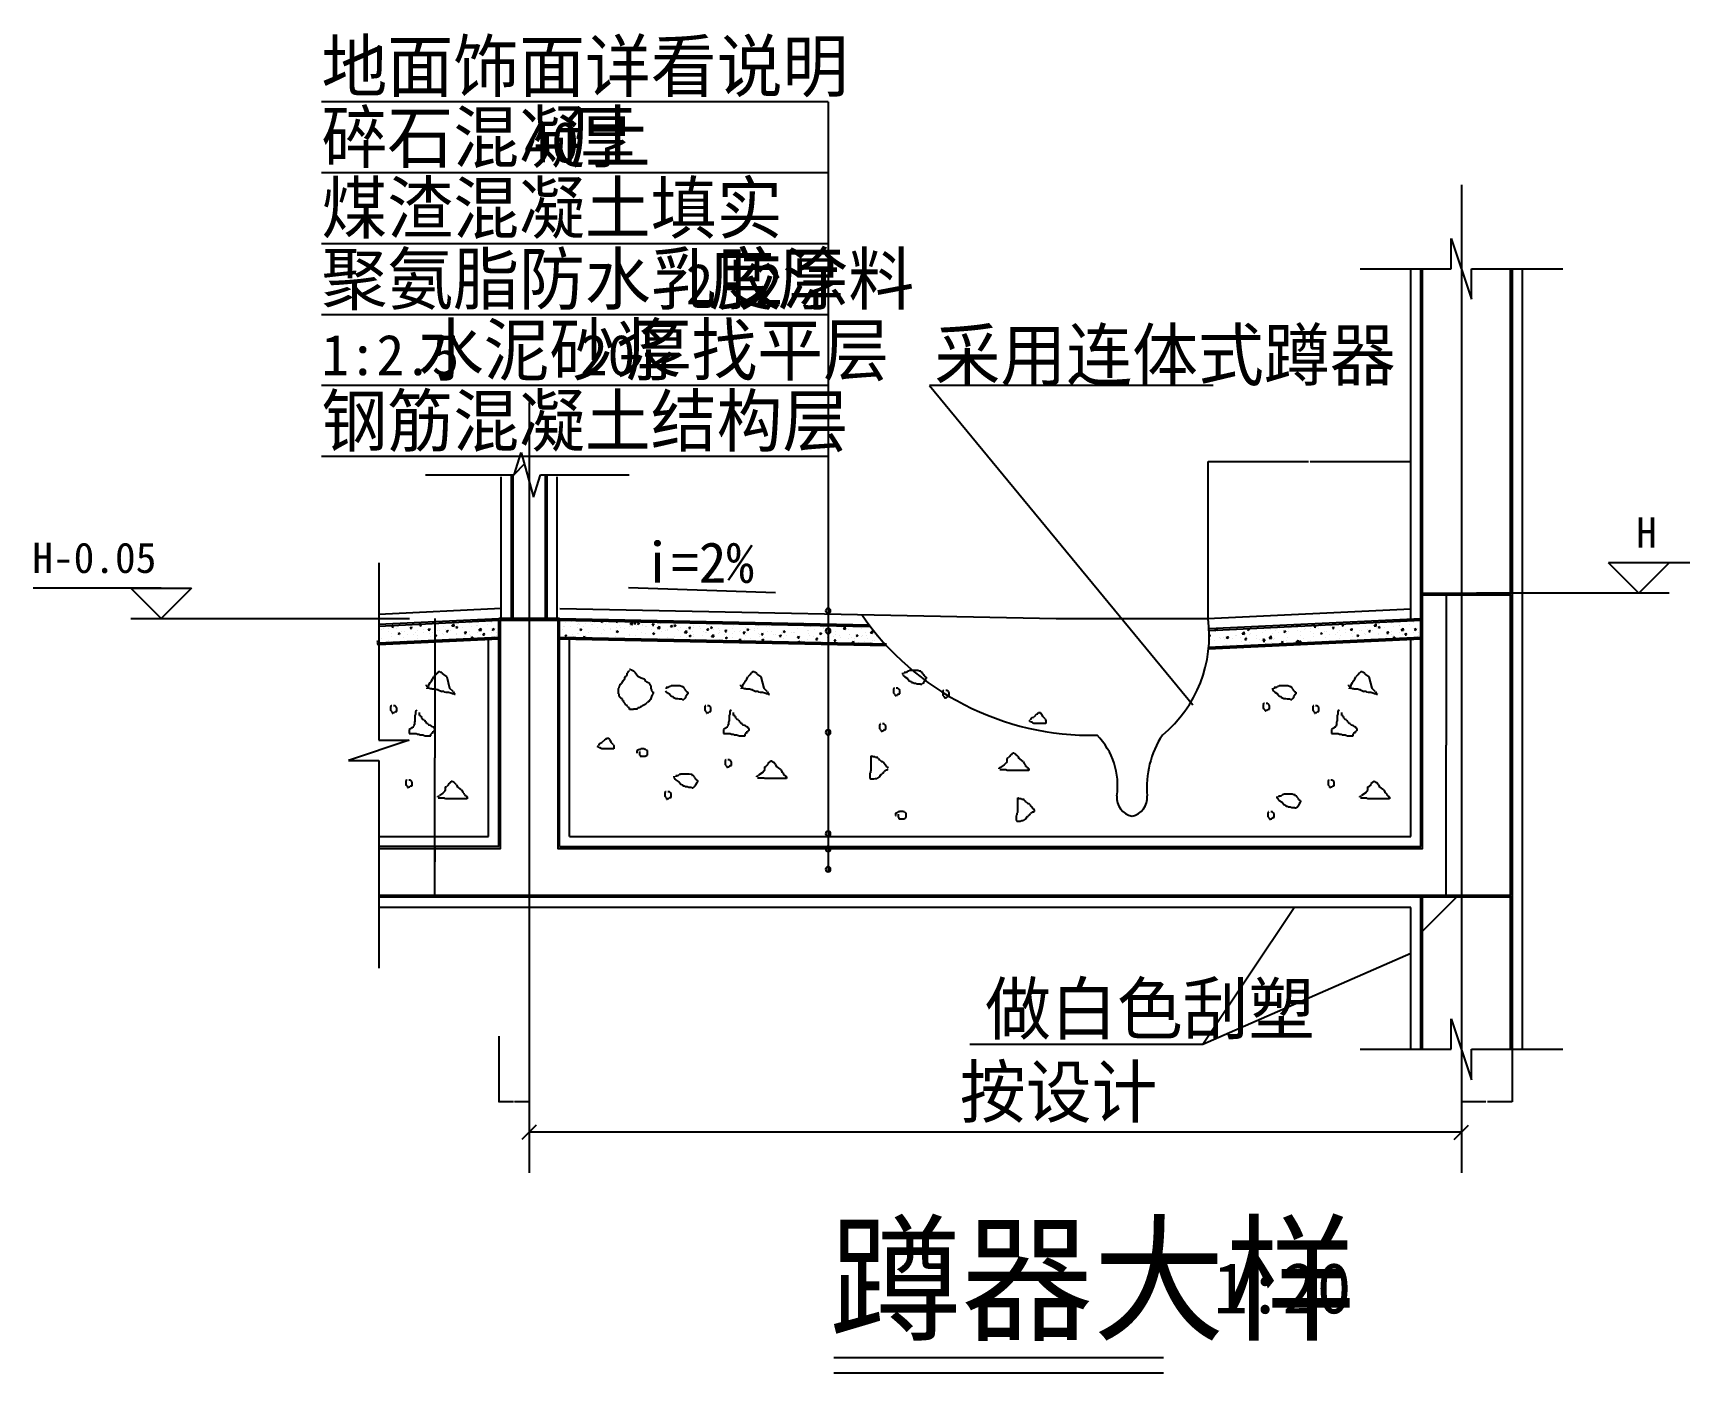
# Model space of a CAD drawing. Header units: metres. Extents: x -1619 to 1651, y 251 to 2895.
import ezdxf

# ---------------------------------------------------------------- set-up
doc = ezdxf.new("R2010")
doc.units = ezdxf.units.M
for name, color, linetype in [('DOTE', 1, 'Continuous'), ('OTHER', 7, 'Continuous'), ('PUB_DIM', 3, 'Continuous'), ('PUB_TEXT', 7, 'Continuous'), ('PUB_WALL', 255, 'Continuous'), ('S_FLOOR', 2, 'Continuous'), ('S_SURFACE', 6, 'Continuous'), ('S_WALL', 255, 'Continuous')]:
    doc.layers.add(name, color=color, linetype=linetype)
doc.dimstyles.get("Standard").update_dxf_attribs({"dimtxt": 2.5, "dimasz": 2.5, "dimexe": 1.25, "dimexo": 0.625, "dimtad": 1, "dimcen": 2.5, "dimazin": 3, "dimtfac": 1, "dimtmove": 0, "dimatfit": 3})

msp = doc.modelspace()

# ---------------------------------------------------------------- texts
at = {"layer": 'PUB_DIM'}
for s, p in [('H', (1544.86, 1880)), ('H-0.05', (-1620.48, 1830))]:
    msp.add_text(s, height=60, dxfattribs=at).set_placement(p)
at = {"layer": 'PUB_TEXT'}
for s, height, p in [('地面饰面详看说明', 100, (-1049.82, 2780.3)), ('碎石混凝土', 100, (-1049.82, 2640.3)), ('厚', 100, (-560.64, 2640.3)), ('40', 80, (-650.43, 2640.3)), ('煤渣混凝土填实', 100, (-1049.82, 2500.3)), ('聚氨脂防水乳胶涂料', 100, (-1049.82, 2360.3)), ('度', 100, (-286.12, 2360.3)), ('厚', 100, (-149.27, 2360.3)), ('2', 80, (-330.83, 2360.3)), ('2', 80, (-193.97, 2360.3)), ('水泥砂浆', 100, (-859.62, 2220.3)), ('厚找平层', 100, (-449.57, 2220.3)), ('采用连体式蹲器', 100, (160.18, 2210.3)), ('1:2.5', 80, (-1049.82, 2220.3)), ('20', 80, (-539.37, 2220.3)), ('钢筋混凝土结构层', 100, (-1049.82, 2080.3)), ('i=2%', 80, (-413.87, 1810.69)), ('做白色刮塑', 100, (260, 920)), ('按设计', 100, (210.08, 756.13)), ('蹲器大样', 200, (-46.75, 336.37)), ('1:20', 100, (710.58, 368.8))]:
    msp.add_text(s, height=height, dxfattribs=at).set_placement(p)

# ---------------------------------------------------------------- blocks, each defined once
blk = doc.blocks.new('_DIMX')
blk.add_lwpolyline([(-70, -70), (70, 70)])
blk = doc.blocks.new('*D1')
for p, q in [((-826.2, 1740), (-826.2, 1465)), ((-826.45, 1465), (-826.7, 1465)), ((-826.2, 1190), (-826.2, 1465)), ((-826.2, 1465), (-826.2, 1465)), ((-825.95, 1465), (-825.7, 1465))]:
    blk.add_line(p, q)
at = {"layer": 'Defpoints'}
for p in [(-826.2, 1740), (-826.2, 1465), (-826.2, 1190)]:
    blk.add_point(p, dxfattribs=at)
at = {"layer": 'PUB_DIM', "insert": (-826.2, 1466.125), "char_height": 1, "attachment_point": 5}
blk.add_mtext('400', dxfattribs=at)
blk = doc.blocks.new('*D2')
for p, q in [((1170, 1790), (1170, 1490)), ((1169.75, 1490), (1169.5, 1490)), ((1170, 1190), (1170, 1490)), ((1170, 1490), (1170, 1490)), ((1170.25, 1490), (1170.5, 1490))]:
    blk.add_line(p, q)
at = {"layer": 'Defpoints'}
for p in [(1170, 1790), (1170, 1490), (1170, 1190)]:
    blk.add_point(p, dxfattribs=at)
at = {"layer": 'PUB_DIM', "insert": (1170, 1491.125), "char_height": 1, "attachment_point": 5}
blk.add_mtext('按设计', dxfattribs=at)
blk = doc.blocks.new('*D3')
for p, q in [((-826.2, 1290), (-826.2, 1260)), ((-826.45, 1260), (-826.7, 1260)), ((-826.2, 1190), (-826.2, 1260)), ((-826.2, 1260), (-826.2, 1260)), ((-825.95, 1260), (-825.7, 1260))]:
    blk.add_line(p, q)
at = {"layer": 'Defpoints'}
for p in [(-826.2, 1290), (-826.2, 1260), (-826.2, 1190)]:
    blk.add_point(p, dxfattribs=at)
at = {"layer": 'PUB_DIM', "insert": (-826.2, 1261.125), "char_height": 1, "attachment_point": 5}
blk.add_mtext('0', dxfattribs=at)
blk = doc.blocks.new('*D4')
for p, q in [((1200, 916.13), (1200, 786.13)), ((1300, 916.13), (1300, 786.13)), ((1248.5, 786.13), (1199.75, 786.13)), ((1300.25, 786.13), (1251.5, 786.13))]:
    blk.add_line(p, q)
at = {"layer": 'Defpoints'}
for p in [(1200, 916.13), (1300, 916.13), (1300, 786.13)]:
    blk.add_point(p, dxfattribs=at)
at = {"layer": 'PUB_DIM', "insert": (1250, 786.13), "char_height": 1, "attachment_point": 5}
blk.add_mtext('100', dxfattribs=at)
blk = doc.blocks.new('*D5')
for p, q in [((-700, 916.13), (-700, 786.13)), ((-640, 916.13), (-640, 786.13)), ((-671, 786.13), (-700.25, 786.13)), ((-639.75, 786.13), (-669, 786.13))]:
    blk.add_line(p, q)
at = {"layer": 'Defpoints'}
for p in [(-700, 916.13), (-640, 916.13), (-640, 786.13)]:
    blk.add_point(p, dxfattribs=at)
at = {"layer": 'PUB_DIM', "insert": (-670, 786.13), "char_height": 1, "attachment_point": 5}
blk.add_mtext('60', dxfattribs=at)
blk = doc.blocks.new('*D6')
for p, q in [((700, 1740), (700, 2050.02)), ((700.25, 2050.02), (898.5, 2050.02)), ((901.5, 2050.02), (1099.75, 2050.02)), ((1100, 1740), (1100, 2050.02))]:
    blk.add_line(p, q)
at = {"layer": 'Defpoints'}
for p in [(700, 2050.02), (700, 1740), (1100, 1740)]:
    blk.add_point(p, dxfattribs=at)
at = {"layer": 'PUB_DIM', "insert": (900, 2050.02), "char_height": 1, "attachment_point": 5}
blk.add_mtext('300', dxfattribs=at)

# ---------------------------------------------------------------- dimensions: what is measured, and where the dimension line sits
at = {"layer": 'PUB_DIM'}
for base, p1, p2, text, picture, middle in [((700, 2050.02), (700, 1740), (1100, 1740), '300', '*D6', (900, 2050.02)), ((1170, 1490), (1170, 1190), (1170, 1790), '按设计', '*D2', (1170, 1491.125)), ((-826.2, 1465), (-826.2, 1190), (-826.2, 1740), '400', '*D1', (-826.2, 1466.125))]:
    dim = msp.add_linear_dim(base=base, p1=p1, p2=p2, text=text, dimstyle='Standard', dxfattribs=at)
    dim.commit()
    dim.dimension.update_dxf_attribs({"geometry": picture, "text_midpoint": middle})
for base, p1, p2, picture, middle in [((-826.2, 1260), (-826.2, 1190), (-826.2, 1290), '*D3', (-826.2, 1261.125)), ((-640, 786.13), (-640, 916.13), (-700, 916.13), '*D5', (-670, 786.13)), ((1300, 786.13), (1300, 916.13), (1200, 916.13), '*D4', (1250, 786.13))]:
    dim = msp.add_linear_dim(base=base, p1=p1, p2=p2, dimstyle='Standard', dxfattribs=at)
    dim.commit()
    dim.dimension.update_dxf_attribs({"geometry": picture, "text_midpoint": middle})

# ---------------------------------------------------------------- hatches: boundary and pattern name
at = {"layer": 'S_SURFACE'}
h = msp.add_hatch(dxfattribs=at)
h.set_pattern_fill('ANSI31', scale=300)
h.paths.add_polyline_path([(1297, 2430), (1220, 2430), (1220, 2370), (1200, 2430), (1200, 1790), (1297, 1790)])
h.paths.add_polyline_path([(1123, 1790), (1200, 1790), (1200, 2430), (1180, 2490), (1180, 2430), (1123, 2430)])
h.paths.add_polyline_path([(1123, 890), (1180, 890), (1180, 950), (1200, 890), (1200, 1190), (1123, 1190)])
h.paths.add_polyline_path([(1297, 1190), (1200, 1190), (1200, 890), (1220, 830), (1220, 890), (1297, 890)])
h = msp.add_hatch(dxfattribs=at)
h.set_pattern_fill('ANSI31', scale=300)
h.paths.add_polyline_path([(-640, 1740), (-605, 1740), (-605, 2023.83), (-617.29, 2023.83), (-631.29, 1979.83), (-640, 2011.78)])
h.paths.add_polyline_path([(-675, 1740), (-640, 1740), (-640, 2011.78), (-653.23, 2060.3), (-657.68, 2060.3), (-669.29, 2023.83), (-675, 2023.83)])

# ---------------------------------------------------------------- linework, layer by layer
msp.add_line((1199.8, 726.13), (-639.8, 726.13))
for points in [[(-38.29, 281.71), (611.84, 281.71)], [(-38.29, 251.43), (611.84, 251.43)]]:
    msp.add_lwpolyline(points)
at = {"layer": 'DOTE'}
for p, q in [((1200, 2596.13), (1200, 646.13)), ((-640, 2166.13), (-640, 646.13))]:
    msp.add_line(p, q, dxfattribs=at)
at = {"layer": 'OTHER'}
for p, q in [((-669.29, 2023.83), (-655.29, 2067.83)), ((-655.29, 2067.83), (-631.29, 1979.83)), ((-844.29, 2023.83), (-669.29, 2023.83)), ((-631.29, 1979.83), (-617.29, 2023.83)), ((-617.29, 2023.83), (-442.29, 2023.83))]:
    msp.add_line(p, q, dxfattribs=at)
at = {"layer": 'PUB_DIM'}
for p, q in [((1650.86, 1850), (1490, 1850)), ((1550, 1790), (1490, 1850)), ((1610, 1850), (1550, 1790)), ((-1366.2, 1800), (-1618.77, 1800)), ((-1366.2, 1740), (-1426.2, 1800)), ((-1426.2, 1800), (-1306.2, 1800)), ((-1306.2, 1800), (-1366.2, 1740)), ((1610, 1790), (1230, 1790)), ((-1426.2, 1740), (-876.2, 1740))]:
    msp.add_line(p, q, dxfattribs=at)
msp.add_lwpolyline([(-153.87, 1790.69), (-443.87, 1800.69)], dxfattribs=at)
at = {"layer": 'PUB_WALL'}
for points in [[(1123.5, 1790), (1123.5, 2430)], [(1296.5, 2430), (1296.5, 1790)], [(-671.5, 1740), (-671.5, 2023.83)], [(-608.5, 2023.83), (-608.5, 1740)], [(-936.46, 1286.5), (-696.5, 1286.5), (-696.5, 1736.5), (-583.5, 1736.5), (-583.5, 1286.5), (1123.5, 1286.5), (1123.5, 1786.5), (1296.5, 1786.5), (1296.5, 1193.5), (-936.46, 1193.5)], [(-936.29, 1725.24), (-699.83, 1736.5)], [(-580.07, 1736.5), (31.24, 1724.03)], [(702.06, 1716.59), (1120.17, 1736.5)], [(-936.63, 1692.19), (-700.17, 1703.45)], [(-579.93, 1703.49), (65.36, 1690.32)], [(700.78, 1683.5), (1119.83, 1703.45)], [(1123.5, 890), (1123.5, 1190)], [(1296.5, 1190), (1296.5, 890)]]:
    msp.add_lwpolyline(points, dxfattribs=at)
at = {"layer": 'S_FLOOR'}
for p, q in [((-675, 1740), (-675, 2023.83)), ((-605, 2023.83), (-605, 1740)), ((1120, 1290), (1120, 1790)), ((1120, 1790), (1300, 1790)), ((1300, 1790), (1300, 1190)), ((-936.46, 1728.74), (-700, 1740)), ((-700, 1290), (-700, 1740)), ((-580, 1740), (-700, 1740)), ((-580, 1740), (31.31, 1727.52)), ((-580, 1290), (-580, 1740)), ((701.89, 1720.09), (1120, 1740)), ((-936.46, 1688.69), (-700, 1699.95)), ((-580, 1699.99), (65.29, 1686.82)), ((700.95, 1680), (1120, 1699.95)), ((-700, 1290), (-936.46, 1290)), ((-580, 1290), (1120, 1290)), ((-700, 1190), (-936.46, 1190)), ((1300, 1190), (-700, 1190))]:
    msp.add_line(p, q, dxfattribs=at)
at = {"layer": 'S_SURFACE'}
for p, q in [((-1049.82, 2760.3), (-49.82, 2760.3)), ((-49.82, 2760), (-49.82, 1240)), ((-1049.82, 2620.3), (-49.82, 2620.3)), ((1180, 2430), (1180, 2490)), ((1180, 2490), (1220, 2370)), ((-1049.82, 2480.3), (-49.82, 2480.3)), ((1000, 2430), (1180, 2430)), ((1100, 1759.07), (1100, 2430)), ((1220, 2370), (1220, 2430)), ((1220, 2430), (1400, 2430)), ((1320, 2430), (1320, 890)), ((-1049.82, 2340.3), (-49.82, 2340.3)), ((-1049.82, 2200.3), (-49.82, 2200.3)), ((150, 2200), (670, 1570)), ((710, 2200), (150, 2200)), ((-1049.82, 2060.3), (-49.82, 2060.3)), ((-695, 1740), (-695, 2020)), ((-585, 2020), (-585, 1740)), ((-936.46, 1850), (-936.46, 1500)), ((-936.46, 1748.76), (-695, 1760.26)), ((-842.76, 1733.2), (-841.35, 1732.98)), ((-841.33, 1732.99), (-841.37, 1733.27)), ((-741.26, 1738.04), (-739.96, 1737.16)), ((-739.94, 1737.16), (-739.62, 1738.11)), ((-731.55, 1734.75), (-731.55, 1734.75)), ((-706.3, 1737.95), (-706.3, 1737.95)), ((-704.81, 1737.85), (-704.81, 1737.85)), ((-579.59, 1760), (400.41, 1740)), ((-569.63, 1738.29), (-566.13, 1739.64)), ((-569.63, 1738.29), (-567.15, 1736.61)), ((-567.13, 1736.62), (-566.11, 1739.64)), ((-557.18, 1733.67), (-557.18, 1733.67)), ((-528.02, 1738.67), (-528.02, 1738.67)), ((-504.3, 1736.56), (-502.74, 1738.42)), ((-504.3, 1736.56), (-501.31, 1736.3)), ((-501.29, 1736.31), (-501.68, 1738.4)), ((-497.78, 1734.29), (-494.28, 1735.63)), ((-497.78, 1734.29), (-495.29, 1732.61)), ((-495.27, 1732.62), (-494.26, 1735.64)), ((-493.42, 1737.47), (-492.71, 1738.22)), ((-493.42, 1737.47), (-488.97, 1736.78)), ((-493.22, 1734.46), (-493.22, 1734.46)), ((-488.95, 1736.79), (-489.11, 1738.15)), ((-478.37, 1737), (-478.37, 1737)), ((-468.44, 1733.42), (-466.03, 1736.3)), ((-468.44, 1733.42), (-465.45, 1733.16)), ((-465.43, 1733.17), (-466.01, 1736.3)), ((-439.82, 1729.44), (-436.16, 1733.26)), ((-435.59, 1728.51), (-436.14, 1733.26)), ((-432.58, 1730.29), (-430.17, 1733.16)), ((-429.57, 1730.03), (-430.15, 1733.17)), ((-365.47, 1733.87), (-365.47, 1733.87)), ((-365.29, 1735.55), (-365.29, 1735.55)), ((-351.15, 1735.22), (-351.15, 1735.22)), ((400, 1740), (700, 1740)), ((699.05, 1739.98), (1100, 1759.07)), ((977.24, 1733.2), (978.65, 1732.98)), ((978.67, 1732.99), (978.63, 1733.27)), ((1078.74, 1738.04), (1080.04, 1737.16)), ((1080.06, 1737.16), (1080.38, 1738.11)), ((1088.45, 1734.75), (1088.45, 1734.75)), ((1113.7, 1737.95), (1113.7, 1737.95)), ((1115.19, 1737.85), (1115.19, 1737.85)), ((-936.99, 1714.69), (-936.99, 1714.69)), ((-936.99, 1706.54), (-936.99, 1706.54)), ((-936.38, 1723.19), (-936.38, 1723.19)), ((-930.95, 1701.15), (-930.95, 1701.15)), ((-930.32, 1719.23), (-930.32, 1719.23)), ((-928.08, 1721.33), (-928.08, 1721.33)), ((-925.98, 1729.24), (-925.68, 1729.04)), ((-925.66, 1729.05), (-925.59, 1729.26)), ((-917.8, 1720.87), (-917.8, 1720.87)), ((-917.54, 1714.61), (-917.54, 1714.61)), ((-912.02, 1703.65), (-912.02, 1703.65)), ((-911.02, 1710.29), (-911.02, 1710.29)), ((-910.6, 1723.89), (-908.18, 1726.76)), ((-910.6, 1723.89), (-907.61, 1723.63)), ((-910.41, 1726.93), (-910.41, 1726.93)), ((-907.59, 1723.63), (-908.16, 1726.76)), ((-907.83, 1719.69), (-907.83, 1719.69)), ((-901.39, 1720.2), (-901.39, 1720.2)), ((-898.86, 1723.37), (-898.86, 1723.37)), ((-898.33, 1710.59), (-894.83, 1711.93)), ((-898.33, 1710.59), (-895.84, 1708.91)), ((-895.82, 1708.92), (-894.81, 1711.94)), ((-890.84, 1713.48), (-890.84, 1713.48)), ((-888.73, 1702.2), (-888.73, 1702.2)), ((-885.35, 1713.81), (-885.35, 1713.81)), ((-884.74, 1730.45), (-884.74, 1730.45)), ((-880.44, 1707.8), (-880.44, 1707.8)), ((-878.67, 1724.7), (-878.67, 1724.7)), ((-874.73, 1720.75), (-872.32, 1723.62)), ((-874.73, 1720.75), (-871.74, 1720.49)), ((-874.7, 1719.07), (-874.7, 1719.07)), ((-871.72, 1720.49), (-872.3, 1723.63)), ((-867.92, 1709.45), (-867.92, 1709.45)), ((-867.28, 1727.52), (-867.28, 1727.52)), ((-864.15, 1712.35), (-864.15, 1712.35)), ((-860.7, 1700.37), (-860.7, 1700.37)), ((-860.09, 1717.01), (-860.09, 1717.01)), ((-859.57, 1707.2), (-859.57, 1707.2)), ((-856.32, 1726.71), (-852.81, 1728.06)), ((-856.32, 1726.71), (-853.83, 1725.04)), ((-854.77, 1729.17), (-854.77, 1729.17)), ((-853.81, 1725.04), (-852.79, 1728.06)), ((-849.51, 1729.7), (-849.51, 1729.7)), ((-848.98, 1711.94), (-848.98, 1711.94)), ((-848, 1717.94), (-848, 1717.94)), ((-838.87, 1717.61), (-836.46, 1720.48)), ((-838.87, 1717.61), (-835.88, 1717.35)), ((-837.46, 1711.23), (-837.46, 1711.23)), ((-835.86, 1717.36), (-836.44, 1720.49)), ((-835.83, 1731.66), (-835.83, 1731.66)), ((-834.73, 1704.12), (-834.73, 1704.12)), ((-834.12, 1720.76), (-834.12, 1720.76)), ((-830.41, 1712.21), (-830.41, 1712.21)), ((-826.47, 1706.58), (-822.97, 1707.93)), ((-826.47, 1706.58), (-823.98, 1704.91)), ((-823.96, 1704.91), (-822.95, 1707.93)), ((-821.31, 1716.81), (-821.31, 1716.81)), ((-817.41, 1716.1), (-817.41, 1716.1)), ((-810.77, 1710.1), (-810.77, 1710.1)), ((-809.06, 1707.64), (-809.06, 1707.64)), ((-808.45, 1724.28), (-808.45, 1724.28)), ((-804.89, 1717.75), (-804.89, 1717.75)), ((-803.01, 1714.47), (-800.6, 1717.35)), ((-803.01, 1714.47), (-800.02, 1714.21)), ((-801.25, 1717.21), (-801.25, 1717.21)), ((-800, 1714.22), (-800.58, 1717.35)), ((-799.11, 1700.52), (-799.11, 1700.52)), ((-794.62, 1715.69), (-794.62, 1715.69)), ((-792.44, 1725.4), (-788.54, 1729.46)), ((-792.44, 1725.4), (-787.99, 1724.71)), ((-787.97, 1724.71), (-788.52, 1729.46)), ((-785.95, 1720.24), (-785.95, 1720.24)), ((-784.46, 1722.71), (-780.96, 1724.05)), ((-784.46, 1722.71), (-781.97, 1721.03)), ((-784.08, 1708.97), (-784.08, 1708.97)), ((-783.8, 1710.84), (-783.8, 1710.84)), ((-783.19, 1727.48), (-783.19, 1727.48)), ((-781.95, 1721.04), (-780.94, 1724.06)), ((-772.09, 1722.22), (-772.09, 1722.22)), ((-767.93, 1714.56), (-767.93, 1714.56)), ((-767.53, 1704.68), (-767.53, 1704.68)), ((-767.14, 1711.34), (-764.73, 1714.21)), ((-767.14, 1711.34), (-764.15, 1711.07)), ((-764.13, 1711.08), (-764.71, 1714.21)), ((-757.83, 1714.59), (-757.83, 1714.59)), ((-757.39, 1707.84), (-757.39, 1707.84)), ((-757.23, 1731.23), (-757.23, 1731.23)), ((-755.01, 1706.33), (-755.01, 1706.33)), ((-754.61, 1702.58), (-751.11, 1703.92)), ((-754.61, 1702.58), (-752.13, 1700.9)), ((-754.38, 1724.4), (-754.38, 1724.4)), ((-752.11, 1700.91), (-751.09, 1703.93)), ((-742.93, 1727.22), (-742.93, 1727.22)), ((-741.86, 1726.05), (-741.86, 1726.05)), ((-741.24, 1713.43), (-741.24, 1713.43)), ((-739.08, 1717.12), (-735.18, 1721.18)), ((-739.08, 1717.12), (-734.63, 1716.43)), ((-736.08, 1708.82), (-736.08, 1708.82)), ((-734.61, 1716.43), (-735.16, 1721.18)), ((-732.77, 1701.46), (-732.77, 1701.46)), ((-732.16, 1718.11), (-732.16, 1718.11)), ((-731.28, 1708.2), (-728.87, 1711.07)), ((-731.28, 1708.2), (-728.29, 1707.94)), ((-730.7, 1706.72), (-730.7, 1706.72)), ((-728.27, 1707.94), (-728.85, 1711.08)), ((-722.92, 1728.54), (-722.92, 1728.54)), ((-715.84, 1702.39), (-715.84, 1702.39)), ((-714.55, 1712.3), (-714.55, 1712.3)), ((-713.77, 1732.23), (-713.77, 1732.23)), ((-712.6, 1718.71), (-709.1, 1720.05)), ((-712.6, 1718.71), (-710.12, 1717.03)), ((-710.1, 1717.03), (-709.08, 1720.06)), ((-707.51, 1704.66), (-707.51, 1704.66)), ((-706.91, 1721.31), (-706.91, 1721.31)), ((-704.5, 1712.98), (-704.5, 1712.98)), ((-704.01, 1705.59), (-704.01, 1705.59)), ((-580, 1702.72), (-578.3, 1703.38)), ((-580, 1700.82), (-579.31, 1700.36)), ((-579.29, 1700.36), (-578.28, 1703.38)), ((-579.03, 1705.84), (-579.03, 1705.84)), ((-574.36, 1717.68), (-574.36, 1717.68)), ((-572.98, 1724.54), (-572.98, 1724.54)), ((-570.73, 1707.34), (-570.73, 1707.34)), ((-570.12, 1723.99), (-570.12, 1723.99)), ((-569.09, 1705.23), (-566.68, 1708.1)), ((-569.09, 1705.23), (-566.1, 1704.97)), ((-569.08, 1731.26), (-569.08, 1731.26)), ((-566.08, 1704.97), (-566.66, 1708.11)), ((-558.54, 1724.54), (-558.54, 1724.54)), ((-554.56, 1708.98), (-554.56, 1708.98)), ((-552.34, 1704.72), (-552.34, 1704.72)), ((-545.2, 1722.69), (-545.2, 1722.69)), ((-544.76, 1711.09), (-544.76, 1711.09)), ((-544.15, 1727.74), (-544.15, 1727.74)), ((-542.39, 1730.13), (-542.39, 1730.13)), ((-542.04, 1710.62), (-542.04, 1710.62)), ((-541.41, 1728.7), (-541.41, 1728.7)), ((-539.79, 1718.16), (-536.29, 1719.5)), ((-539.79, 1718.16), (-537.3, 1716.48)), ((-537.28, 1716.49), (-536.27, 1719.51)), ((-533.23, 1702.09), (-530.82, 1704.96)), ((-533.23, 1702.09), (-530.24, 1701.83)), ((-531.85, 1723.41), (-531.85, 1723.41)), ((-530.22, 1701.84), (-530.8, 1704.97)), ((-528.89, 1730.34), (-528.89, 1730.34)), ((-526.11, 1705.19), (-526.11, 1705.19)), ((-525.65, 1703.59), (-525.65, 1703.59)), ((-523.11, 1713.12), (-523.11, 1713.12)), ((-519.08, 1714.61), (-519.08, 1714.61)), ((-518.48, 1731.26), (-518.48, 1731.26)), ((-516.04, 1727.69), (-516.04, 1727.69)), ((-515.7, 1729), (-515.7, 1729)), ((-509.95, 1732.84), (-509.95, 1732.84)), ((-505.16, 1722.29), (-505.16, 1722.29)), ((-498.96, 1702.46), (-498.96, 1702.46)), ((-497.37, 1698.95), (-494.95, 1701.83)), ((-496.95, 1710.2), (-496.95, 1710.2)), ((-494.36, 1698.7), (-494.93, 1701.83)), ((-494.44, 1701.17), (-494.44, 1701.17)), ((-493.83, 1717.81), (-493.83, 1717.81)), ((-491.53, 1717.27), (-491.53, 1717.27)), ((-489.01, 1727.88), (-489.01, 1727.88)), ((-486.88, 1732.7), (-486.88, 1732.7)), ((-479.01, 1718.92), (-479.01, 1718.92)), ((-478.47, 1721.16), (-478.47, 1721.16)), ((-473.23, 1701.69), (-473.23, 1701.69)), ((-472.27, 1701.33), (-472.27, 1701.33)), ((-468.47, 1704.92), (-468.47, 1704.92)), ((-467.93, 1714.16), (-464.43, 1715.5)), ((-467.93, 1714.16), (-465.44, 1712.48)), ((-467.86, 1721.56), (-467.86, 1721.56)), ((-467.79, 1715.2), (-467.79, 1715.2)), ((-465.42, 1712.49), (-464.41, 1715.51)), ((-462.32, 1726.75), (-462.32, 1726.75)), ((-460.07, 1721.42), (-460.07, 1721.42)), ((-451.78, 1720.03), (-451.78, 1720.03)), ((-442.8, 1708.44), (-442.8, 1708.44)), ((-442.19, 1725.08), (-442.19, 1725.08)), ((-441.65, 1705.85), (-441.65, 1705.85)), ((-440.06, 1729.2), (-439.82, 1729.44)), ((-440.06, 1729.2), (-439.82, 1729.16)), ((-439.82, 1729.16), (-435.61, 1728.51)), ((-438.63, 1720.21), (-438.63, 1720.21)), ((-435.63, 1725.62), (-435.63, 1725.62)), ((-432.58, 1730.29), (-429.59, 1730.03)), ((-429.13, 1707.5), (-429.13, 1707.5)), ((-428.5, 1725.57), (-428.5, 1725.57)), ((-425.92, 1730.28), (-422.42, 1731.63)), ((-425.92, 1730.28), (-423.43, 1728.61)), ((-425.08, 1718.9), (-425.08, 1718.9)), ((-423.41, 1728.61), (-422.4, 1731.63)), ((-417.54, 1711.64), (-417.54, 1711.64)), ((-416.93, 1728.28), (-416.93, 1728.28)), ((-415.98, 1727.22), (-415.98, 1727.22)), ((-410.2, 1709.99), (-410.2, 1709.99)), ((-409.47, 1725.21), (-409.47, 1725.21)), ((-408.94, 1724.49), (-408.94, 1724.49)), ((-398.39, 1717.78), (-398.39, 1717.78)), ((-397.04, 1729.71), (-397.04, 1729.71)), ((-396.71, 1727.15), (-394.3, 1730.02)), ((-396.71, 1727.15), (-393.73, 1726.89)), ((-396.07, 1710.15), (-392.57, 1711.5)), ((-396.07, 1710.15), (-393.59, 1708.47)), ((-393.71, 1726.89), (-394.28, 1730.03)), ((-393.57, 1708.48), (-392.55, 1711.5)), ((-391.57, 1715.39), (-391.57, 1715.39)), ((-390.96, 1732.03), (-390.96, 1732.03)), ((-386.7, 1720.92), (-382.8, 1724.98)), ((-386.7, 1720.92), (-382.25, 1720.23)), ((-382.23, 1720.23), (-382.78, 1724.98)), ((-382.37, 1700.38), (-382.37, 1700.38)), ((-382.24, 1723.36), (-382.24, 1723.36)), ((-380.31, 1730.22), (-380.31, 1730.22)), ((-378.62, 1714.15), (-378.62, 1714.15)), ((-371.7, 1716.65), (-371.7, 1716.65)), ((-366.51, 1702.26), (-366.51, 1702.26)), ((-366.1, 1715.8), (-366.1, 1715.8)), ((-365.9, 1718.91), (-365.9, 1718.91)), ((-360.85, 1724.01), (-358.44, 1726.88)), ((-360.85, 1724.01), (-357.86, 1723.75)), ((-357.84, 1723.76), (-358.42, 1726.89)), ((-355.55, 1722.24), (-355.55, 1722.24)), ((-354.06, 1726.28), (-350.56, 1727.62)), ((-354.06, 1726.28), (-351.58, 1724.6)), ((-353.21, 1705.39), (-353.21, 1705.39)), ((-351.56, 1724.61), (-350.54, 1727.63)), ((-347.17, 1718.29), (-347.17, 1718.29)), ((-345.01, 1715.52), (-345.01, 1715.52)), ((-341.25, 1705.46), (-341.25, 1705.46)), ((-340.64, 1722.11), (-340.64, 1722.11)), ((-333.34, 1712.64), (-329.44, 1716.7)), ((-333.34, 1712.64), (-328.89, 1711.96)), ((-328.87, 1711.96), (-329.42, 1716.71)), ((-328.86, 1721.11), (-328.86, 1721.11)), ((-328.74, 1702.73), (-328.74, 1702.73)), ((-324.99, 1720.87), (-322.58, 1723.75)), ((-324.99, 1720.87), (-322, 1720.61)), ((-324.22, 1706.15), (-320.72, 1707.49)), ((-324.22, 1706.15), (-321.73, 1704.47)), ((-324.06, 1710.39), (-324.06, 1710.39)), ((-321.98, 1720.62), (-322.56, 1723.75)), ((-321.71, 1704.48), (-320.7, 1707.5)), ((-318.32, 1714.39), (-318.32, 1714.39)), ((-316.22, 1704.38), (-316.22, 1704.38)), ((-315.59, 1722.45), (-315.59, 1722.45)), ((-315.28, 1709.21), (-315.28, 1709.21)), ((-314.67, 1725.86), (-314.67, 1725.86)), ((-303.07, 1724.1), (-303.07, 1724.1)), ((-302.17, 1719.98), (-302.17, 1719.98)), ((-297.29, 1706.87), (-297.29, 1706.87)), ((-294.9, 1715.4), (-294.9, 1715.4)), ((-291.63, 1713.26), (-291.63, 1713.26)), ((-289.61, 1712.73), (-289.61, 1712.73)), ((-289.12, 1717.74), (-286.71, 1720.61)), ((-289.12, 1717.74), (-286.14, 1717.47)), ((-289, 1729.38), (-289, 1729.38)), ((-286.12, 1717.48), (-286.69, 1720.62)), ((-284.13, 1726.59), (-284.13, 1726.59)), ((-282.92, 1704.42), (-282.92, 1704.42)), ((-282.21, 1722.27), (-278.71, 1723.62)), ((-282.21, 1722.27), (-279.72, 1720.6)), ((-279.97, 1704.37), (-276.08, 1708.43)), ((-279.97, 1704.37), (-275.53, 1703.68)), ((-279.7, 1720.6), (-278.69, 1723.62)), ((-275.51, 1703.68), (-276.06, 1708.43)), ((-275.48, 1718.85), (-275.48, 1718.85)), ((-265.74, 1720.41), (-265.74, 1720.41)), ((-265.71, 1711.03), (-265.71, 1711.03)), ((-264.94, 1712.14), (-264.94, 1712.14)), ((-264.36, 1715.93), (-264.36, 1715.93)), ((-263.75, 1732.58), (-263.75, 1732.58)), ((-253.76, 1709.43), (-253.76, 1709.43)), ((-253.26, 1714.6), (-250.85, 1717.47)), ((-253.26, 1714.6), (-250.27, 1714.34)), ((-253.19, 1712.67), (-253.19, 1712.67)), ((-252.56, 1730.75), (-252.56, 1730.75)), ((-252.36, 1702.14), (-248.86, 1703.49)), ((-252.36, 1702.14), (-249.87, 1700.47)), ((-250.25, 1714.34), (-250.83, 1717.48)), ((-249.85, 1700.47), (-248.84, 1703.49)), ((-248.79, 1717.73), (-248.79, 1717.73)), ((-240.04, 1732.39), (-240.04, 1732.39)), ((-238.99, 1703.04), (-238.99, 1703.04)), ((-238.39, 1719.68), (-238.39, 1719.68)), ((-238.25, 1711.01), (-238.25, 1711.01)), ((-236.58, 1725.41), (-236.58, 1725.41)), ((-234.26, 1715.17), (-234.26, 1715.17)), ((-224.6, 1714.43), (-224.6, 1714.43)), ((-222.1, 1716.6), (-222.1, 1716.6)), ((-217.4, 1711.46), (-214.99, 1714.33)), ((-217.4, 1711.46), (-214.41, 1711.2)), ((-214.39, 1711.21), (-214.97, 1714.34)), ((-213.32, 1706.56), (-213.32, 1706.56)), ((-212.71, 1723.2), (-212.71, 1723.2)), ((-211.56, 1709.88), (-211.56, 1709.88)), ((-210.35, 1718.27), (-206.85, 1719.61)), ((-210.35, 1718.27), (-207.86, 1716.59)), ((-207.84, 1716.6), (-206.83, 1719.62)), ((-207.42, 1730.42), (-207.42, 1730.42)), ((-203.32, 1701.25), (-203.32, 1701.25)), ((-202.68, 1719.32), (-202.68, 1719.32)), ((-195.44, 1719.44), (-195.44, 1719.44)), ((-195.41, 1715.47), (-195.41, 1715.47)), ((-190.16, 1720.97), (-190.16, 1720.97)), ((-188.07, 1709.76), (-188.07, 1709.76)), ((-187.46, 1726.4), (-187.46, 1726.4)), ((-184.86, 1708.75), (-184.86, 1708.75)), ((-184.38, 1703.74), (-184.38, 1703.74)), ((-181.54, 1708.32), (-179.13, 1711.2)), ((-181.54, 1708.32), (-178.55, 1708.06)), ((-178.53, 1708.07), (-179.11, 1711.2)), ((-176.34, 1701.94), (-176.34, 1701.94)), ((-171.23, 1723.47), (-171.23, 1723.47)), ((-168.72, 1714.34), (-168.72, 1714.34)), ((-166.28, 1724.44), (-166.28, 1724.44)), ((-162.1, 1713.51), (-162.1, 1713.51)), ((-161.49, 1730.15), (-161.49, 1730.15)), ((-158.17, 1707.63), (-158.17, 1707.63)), ((-152.8, 1707.9), (-152.8, 1707.9)), ((-147.18, 1706.95), (-147.18, 1706.95)), ((-145.67, 1705.19), (-143.26, 1708.06)), ((-145.67, 1705.19), (-142.68, 1704.92)), ((-142.66, 1704.93), (-143.24, 1708.07)), ((-142.02, 1713.21), (-142.02, 1713.21)), ((-140.28, 1709.55), (-140.28, 1709.55)), ((-139.65, 1727.62), (-139.65, 1727.62)), ((-138.49, 1714.27), (-134.99, 1715.61)), ((-138.49, 1714.27), (-136.01, 1712.59)), ((-137.12, 1729.45), (-137.12, 1729.45)), ((-137.03, 1700.38), (-137.03, 1700.38)), ((-136.43, 1717.03), (-136.43, 1717.03)), ((-135.99, 1712.59), (-134.97, 1715.62)), ((-131.48, 1706.5), (-131.48, 1706.5)), ((-127.13, 1729.27), (-127.13, 1729.27)), ((-121.35, 1712.04), (-121.35, 1712.04)), ((-118.02, 1711.95), (-118.02, 1711.95)), ((-115.33, 1712.09), (-115.33, 1712.09)), ((-111.78, 1703.58), (-111.78, 1703.58)), ((-111.17, 1720.23), (-111.17, 1720.23)), ((-109.81, 1702.05), (-107.4, 1704.92)), ((-109.81, 1702.05), (-106.82, 1701.79)), ((-106.8, 1701.79), (-107.38, 1704.93)), ((-104.79, 1705.37), (-104.79, 1705.37)), ((-96.09, 1730.12), (-94, 1728.71)), ((-93.98, 1728.72), (-93.52, 1730.07)), ((-89.77, 1716.2), (-89.77, 1716.2)), ((-88.86, 1716.96), (-88.86, 1716.96)), ((-88.64, 1710.96), (-88.64, 1710.96)), ((-85.81, 1707.33), (-85.81, 1707.33)), ((-85.2, 1723.98), (-85.2, 1723.98)), ((-78.1, 1704.24), (-78.1, 1704.24)), ((-77.25, 1717.85), (-77.25, 1717.85)), ((-73.95, 1698.91), (-71.54, 1701.78)), ((-73.15, 1728.25), (-71.83, 1729.63)), ((-73.15, 1728.25), (-68.71, 1727.56)), ((-70.94, 1698.66), (-71.52, 1701.79)), ((-71.47, 1700.62), (-71.47, 1700.62)), ((-68.69, 1727.56), (-68.92, 1729.57)), ((-66.64, 1710.26), (-63.14, 1711.6)), ((-66.64, 1710.26), (-64.15, 1708.58)), ((-64.13, 1708.59), (-63.12, 1711.61)), ((-61.95, 1709.83), (-61.95, 1709.83)), ((-60.14, 1710.85), (-60.14, 1710.85)), ((-59.7, 1721.96), (-59.7, 1721.96)), ((-59.53, 1727.5), (-59.53, 1727.5)), ((-58.32, 1720.34), (-58.32, 1720.34)), ((-51.41, 1703.12), (-51.41, 1703.12)), ((-39.89, 1704.78), (-39.89, 1704.78)), ((-35.26, 1708.7), (-35.26, 1708.7)), ((-34.88, 1714.06), (-34.88, 1714.06)), ((-30.55, 1726.97), (-30.55, 1726.97)), ((-27.38, 1706.43), (-27.38, 1706.43)), ((-26.74, 1724.5), (-26.74, 1724.5)), ((-24.72, 1701.99), (-24.72, 1701.99)), ((-24.63, 1726.39), (-21.13, 1727.73)), ((-24.63, 1726.39), (-22.14, 1724.71)), ((-22.12, 1724.72), (-21.11, 1727.74)), ((-19.79, 1719.97), (-15.9, 1724.03)), ((-19.79, 1719.97), (-15.34, 1719.28)), ((-15.32, 1719.28), (-15.88, 1724.03)), ((-14.22, 1726.15), (-14.22, 1726.15)), ((-9.52, 1701.16), (-9.52, 1701.16)), ((-8.91, 1717.8), (-8.91, 1717.8)), ((-8.57, 1707.58), (-8.57, 1707.58)), ((-8.44, 1708.92), (-8.44, 1708.92)), ((-3.45, 1702.14), (-3.45, 1702.14)), ((1.97, 1700.86), (1.97, 1700.86)), ((5.22, 1706.26), (8.72, 1707.6)), ((5.22, 1706.26), (7.71, 1704.58)), ((7.73, 1704.59), (8.74, 1707.61)), ((16.15, 1704.68), (16.15, 1704.68)), ((16.76, 1721.32), (16.76, 1721.32)), ((18.12, 1706.45), (18.12, 1706.45)), ((23.14, 1713.08), (23.14, 1713.08)), ((25.71, 1707.14), (25.71, 1707.14)), ((26.7, 1727.11), (27.13, 1727.61)), ((26.7, 1727.11), (29.69, 1726.85)), ((29.71, 1726.85), (29.58, 1727.56)), ((33.57, 1711.7), (37.46, 1715.75)), ((33.57, 1711.7), (38.02, 1711.01)), ((38.04, 1711.01), (37.49, 1715.76)), ((41.41, 1707.88), (41.41, 1707.88)), ((44.81, 1705.32), (44.81, 1705.32)), ((702.28, 1706.43), (703.57, 1707.98)), ((702.28, 1705.01), (704.15, 1704.84)), ((704.17, 1704.85), (703.59, 1707.98)), ((705.18, 1715.69), (705.18, 1715.69)), ((713.74, 1714.05), (713.74, 1714.05)), ((714.02, 1718.07), (716.63, 1720.79)), ((714.02, 1718.07), (718.47, 1717.38)), ((718.49, 1717.38), (718.08, 1720.86)), ((721.83, 1702.68), (721.83, 1702.68)), ((725.24, 1700.64), (725.24, 1700.64)), ((726.26, 1715.7), (726.26, 1715.7)), ((729.83, 1702.25), (729.83, 1702.25)), ((730.44, 1718.89), (730.44, 1718.89)), ((735.95, 1702.47), (739.45, 1703.81)), ((735.95, 1702.47), (738.44, 1700.79)), ((737.03, 1701.97), (739.44, 1704.84)), ((737.03, 1701.97), (740.02, 1701.7)), ((738.46, 1700.8), (739.47, 1703.82)), ((740.04, 1701.71), (739.46, 1704.84)), ((742.32, 1721.38), (742.32, 1721.38)), ((745.2, 1718.19), (745.2, 1718.19)), ((748.52, 1701.55), (748.52, 1701.55)), ((754.4, 1705.65), (754.4, 1705.65)), ((755.8, 1705.99), (755.8, 1705.99)), ((756.4, 1722.64), (756.4, 1722.64)), ((763.62, 1702.63), (763.62, 1702.63)), ((767.38, 1709.8), (771.28, 1713.85)), ((767.38, 1709.8), (771.83, 1709.11)), ((769.01, 1720.25), (769.01, 1720.25)), ((771.85, 1709.11), (771.3, 1713.86)), ((772.89, 1698.83), (775.3, 1701.7)), ((775.21, 1700.42), (775.21, 1700.42)), ((775.9, 1698.57), (775.32, 1701.71)), ((776.14, 1704.28), (776.14, 1704.28)), ((776.78, 1722.35), (776.78, 1722.35)), ((777.96, 1718.6), (781.46, 1719.94)), ((777.96, 1718.6), (780.45, 1716.92)), ((780.47, 1716.92), (781.48, 1719.95)), ((781.47, 1709.51), (781.47, 1709.51)), ((783.56, 1710.65), (783.56, 1710.65)), ((789.29, 1724), (789.29, 1724)), ((795.08, 1706.77), (795.08, 1706.77)), ((795.7, 1719.12), (795.7, 1719.12)), ((806.72, 1712.72), (806.72, 1712.72)), ((811.85, 1724.71), (811.85, 1724.71)), ((812.72, 1715.66), (812.72, 1715.66)), ((820.74, 1701.52), (824.64, 1705.58)), ((820.74, 1701.52), (825.19, 1700.83)), ((822.39, 1717.99), (822.39, 1717.99)), ((825.21, 1700.83), (824.66, 1705.58)), ((824.7, 1704.68), (824.7, 1704.68)), ((826.65, 1710.93), (826.65, 1710.93)), ((832.69, 1716.46), (832.69, 1716.46)), ((838.54, 1723.58), (838.54, 1723.58)), ((839.17, 1712.58), (839.17, 1712.58)), ((841.87, 1720.66), (841.87, 1720.66)), ((849.08, 1716.86), (849.08, 1716.86)), ((849.82, 1714.59), (853.32, 1715.94)), ((849.82, 1714.59), (852.3, 1712.91)), ((852.32, 1712.92), (853.34, 1715.94)), ((853.86, 1709.68), (853.86, 1709.68)), ((857.76, 1703.34), (857.76, 1703.34)), ((858.11, 1715.07), (858.11, 1715.07)), ((858.37, 1719.98), (858.37, 1719.98)), ((865.23, 1722.45), (865.23, 1722.45)), ((871.03, 1725.67), (871.03, 1725.67)), ((873.54, 1727.02), (874.63, 1728.32)), ((873.54, 1727.02), (876.53, 1726.76)), ((875.77, 1715.74), (875.77, 1715.74)), ((876.55, 1726.77), (876.25, 1728.39)), ((883.01, 1714.69), (883.01, 1714.69)), ((883.01, 1706.54), (883.01, 1706.54)), ((883.62, 1723.19), (883.62, 1723.19)), ((889.05, 1701.15), (889.05, 1701.15)), ((889.68, 1719.23), (889.68, 1719.23)), ((891.92, 1721.33), (891.92, 1721.33)), ((894.02, 1729.24), (894.32, 1729.04)), ((894.34, 1729.05), (894.41, 1729.26)), ((902.2, 1720.87), (902.2, 1720.87)), ((902.46, 1714.61), (902.46, 1714.61)), ((907.98, 1703.65), (907.98, 1703.65)), ((908.98, 1710.29), (908.98, 1710.29)), ((909.4, 1723.89), (911.82, 1726.76)), ((909.4, 1723.89), (912.39, 1723.63)), ((909.59, 1726.93), (909.59, 1726.93)), ((912.41, 1723.63), (911.84, 1726.76)), ((912.17, 1719.69), (912.17, 1719.69)), ((918.61, 1720.2), (918.61, 1720.2)), ((921.14, 1723.37), (921.14, 1723.37)), ((921.67, 1710.59), (925.17, 1711.93)), ((921.67, 1710.59), (924.16, 1708.91)), ((924.18, 1708.92), (925.19, 1711.94)), ((929.16, 1713.48), (929.16, 1713.48)), ((931.27, 1702.2), (931.27, 1702.2)), ((934.65, 1713.81), (934.65, 1713.81)), ((935.26, 1730.45), (935.26, 1730.45)), ((939.56, 1707.8), (939.56, 1707.8)), ((941.33, 1724.7), (941.33, 1724.7)), ((945.27, 1720.75), (947.68, 1723.62)), ((945.27, 1720.75), (948.26, 1720.49)), ((945.3, 1719.07), (945.3, 1719.07)), ((948.28, 1720.49), (947.7, 1723.63)), ((952.08, 1709.45), (952.08, 1709.45)), ((952.72, 1727.52), (952.72, 1727.52)), ((955.85, 1712.35), (955.85, 1712.35)), ((959.3, 1700.37), (959.3, 1700.37)), ((959.91, 1717.01), (959.91, 1717.01)), ((960.43, 1707.2), (960.43, 1707.2)), ((963.68, 1726.71), (967.19, 1728.06)), ((963.68, 1726.71), (966.17, 1725.04)), ((965.23, 1729.17), (965.23, 1729.17)), ((966.19, 1725.04), (967.21, 1728.06)), ((970.49, 1729.7), (970.49, 1729.7)), ((971.02, 1711.94), (971.02, 1711.94)), ((972, 1717.94), (972, 1717.94)), ((981.13, 1717.61), (983.54, 1720.48)), ((981.13, 1717.61), (984.12, 1717.35)), ((982.54, 1711.23), (982.54, 1711.23)), ((984.14, 1717.36), (983.56, 1720.49)), ((984.17, 1731.66), (984.17, 1731.66)), ((985.27, 1704.12), (985.27, 1704.12)), ((985.88, 1720.76), (985.88, 1720.76)), ((989.59, 1712.21), (989.59, 1712.21)), ((993.53, 1706.58), (997.03, 1707.93)), ((993.53, 1706.58), (996.02, 1704.91)), ((996.04, 1704.91), (997.05, 1707.93)), ((998.69, 1716.81), (998.69, 1716.81)), ((1002.59, 1716.1), (1002.59, 1716.1)), ((1009.23, 1710.1), (1009.23, 1710.1)), ((1010.94, 1707.64), (1010.94, 1707.64)), ((1011.55, 1724.28), (1011.55, 1724.28)), ((1015.11, 1717.75), (1015.11, 1717.75)), ((1016.99, 1714.47), (1019.4, 1717.35)), ((1016.99, 1714.47), (1019.98, 1714.21)), ((1018.75, 1717.21), (1018.75, 1717.21)), ((1020, 1714.22), (1019.42, 1717.35)), ((1020.89, 1700.52), (1020.89, 1700.52)), ((1025.38, 1715.69), (1025.38, 1715.69)), ((1027.56, 1725.4), (1031.46, 1729.46)), ((1027.56, 1725.4), (1032.01, 1724.71)), ((1032.03, 1724.71), (1031.48, 1729.46)), ((1034.05, 1720.24), (1034.05, 1720.24)), ((1035.54, 1722.71), (1039.04, 1724.05)), ((1035.54, 1722.71), (1038.03, 1721.03)), ((1035.92, 1708.97), (1035.92, 1708.97)), ((1036.2, 1710.84), (1036.2, 1710.84)), ((1036.81, 1727.48), (1036.81, 1727.48)), ((1038.05, 1721.04), (1039.06, 1724.06)), ((1047.91, 1722.22), (1047.91, 1722.22)), ((1052.07, 1714.56), (1052.07, 1714.56)), ((1052.47, 1704.68), (1052.47, 1704.68)), ((1052.86, 1711.34), (1055.27, 1714.21)), ((1052.86, 1711.34), (1055.85, 1711.07)), ((1055.87, 1711.08), (1055.29, 1714.21)), ((1062.17, 1714.59), (1062.17, 1714.59)), ((1062.61, 1707.84), (1062.61, 1707.84)), ((1062.77, 1731.23), (1062.77, 1731.23)), ((1064.99, 1706.33), (1064.99, 1706.33)), ((1065.39, 1702.58), (1068.89, 1703.92)), ((1065.39, 1702.58), (1067.87, 1700.9)), ((1065.62, 1724.4), (1065.62, 1724.4)), ((1067.89, 1700.91), (1068.91, 1703.93)), ((1077.07, 1727.22), (1077.07, 1727.22)), ((1078.14, 1726.05), (1078.14, 1726.05)), ((1078.76, 1713.43), (1078.76, 1713.43)), ((1080.92, 1717.12), (1084.82, 1721.18)), ((1080.92, 1717.12), (1085.37, 1716.43)), ((1083.92, 1708.82), (1083.92, 1708.82)), ((1085.39, 1716.43), (1084.84, 1721.18)), ((1087.23, 1701.46), (1087.23, 1701.46)), ((1087.84, 1718.11), (1087.84, 1718.11)), ((1088.72, 1708.2), (1091.13, 1711.07)), ((1088.72, 1708.2), (1091.71, 1707.94)), ((1089.3, 1706.72), (1089.3, 1706.72)), ((1091.73, 1707.94), (1091.15, 1711.08)), ((1097.08, 1728.54), (1097.08, 1728.54)), ((1104.16, 1702.39), (1104.16, 1702.39)), ((1105.45, 1712.3), (1105.45, 1712.3)), ((1106.23, 1732.23), (1106.23, 1732.23)), ((1107.4, 1718.71), (1110.9, 1720.05)), ((1107.4, 1718.71), (1109.88, 1717.03)), ((1109.9, 1717.03), (1110.92, 1720.06)), ((1112.49, 1704.66), (1112.49, 1704.66)), ((1113.09, 1721.31), (1113.09, 1721.31)), ((1115.5, 1712.98), (1115.5, 1712.98)), ((1115.99, 1705.59), (1115.99, 1705.59)), ((-940.34, 1694.46), (-936.84, 1695.81)), ((-940.34, 1694.46), (-937.85, 1692.78)), ((-939.52, 1689.41), (-937.11, 1692.29)), ((-939.52, 1689.41), (-936.53, 1689.15)), ((-938.03, 1695.91), (-938.03, 1695.91)), ((-937.83, 1692.79), (-936.82, 1695.81)), ((-937.6, 1689.9), (-937.6, 1689.9)), ((-936.51, 1689.16), (-937.09, 1692.29)), ((-917.89, 1697.19), (-917.89, 1697.19)), ((-911.63, 1693.65), (-911.63, 1693.65)), ((-911.33, 1694.78), (-911.33, 1694.78)), ((-885.95, 1697.17), (-885.95, 1697.17)), ((-884.64, 1693.65), (-884.64, 1693.65)), ((-857.95, 1692.53), (-857.95, 1692.53)), ((-830.56, 1696.38), (-830.56, 1696.38)), ((-818.04, 1698.03), (-818.04, 1698.03)), ((-758.44, 1697.94), (-758.44, 1697.94)), ((-720, 1310), (-720, 1699)), ((-560, 1310), (-560, 1699.58)), ((-555.27, 1700.19), (-555.27, 1700.19)), ((-508.63, 1698.54), (-506.44, 1699.37)), ((-506.72, 1698.5), (-506.42, 1699.38)), ((-497.37, 1698.95), (-494.38, 1698.69)), ((-492.16, 1699.2), (-492.16, 1699.2)), ((-460.05, 1697.54), (-459.09, 1698.69)), ((-458.86, 1697.52), (-459.07, 1698.69)), ((-445.57, 1700.2), (-445.57, 1700.2)), ((-418.88, 1699.08), (-418.88, 1699.08)), ((-392.19, 1697.95), (-392.19, 1697.95)), ((-392.18, 1698.74), (-392.18, 1698.74)), ((-379.26, 1696.08), (-379.26, 1696.08)), ((-365.5, 1696.82), (-365.5, 1696.82)), ((-360.32, 1698.57), (-360.32, 1698.57)), ((-338.81, 1695.69), (-338.81, 1695.69)), ((-312.12, 1694.57), (-312.12, 1694.57)), ((-312.07, 1699.42), (-312.07, 1699.42)), ((-290.22, 1696.09), (-290.22, 1696.09)), ((-264.96, 1699.29), (-264.96, 1699.29)), ((-247.41, 1695.45), (-247.41, 1695.45)), ((-226.61, 1696.09), (-222.72, 1700.15)), ((-226.61, 1696.09), (-222.16, 1695.4)), ((-222.14, 1695.41), (-222.7, 1700.15)), ((-215.83, 1699.6), (-215.83, 1699.6)), ((-205.5, 1696.93), (-205.5, 1696.93)), ((-188.67, 1693.11), (-188.67, 1693.11)), ((-180.51, 1698.14), (-177, 1699.48)), ((-180.51, 1698.14), (-178.02, 1696.46)), ((-178, 1696.47), (-176.98, 1699.49)), ((-169.6, 1691.62), (-169.35, 1691.88)), ((-169.3, 1691.61), (-169.33, 1691.88)), ((-162.71, 1696.86), (-162.71, 1696.86)), ((-134.5, 1692.32), (-134.5, 1692.32)), ((-108.65, 1694.13), (-105.15, 1695.48)), ((-108.65, 1694.13), (-106.16, 1692.46)), ((-106.14, 1692.46), (-105.13, 1695.48)), ((-102.92, 1696.48), (-102.92, 1696.48)), ((-90.41, 1698.13), (-90.41, 1698.13)), ((-86.42, 1690.69), (-86.42, 1690.69)), ((-73.95, 1698.91), (-70.96, 1698.65)), ((-61.77, 1692.13), (-61.77, 1692.13)), ((-60.75, 1694.21), (-60.75, 1694.21)), ((-38.08, 1695.77), (-35.67, 1698.65)), ((-38.08, 1695.77), (-35.1, 1695.51)), ((-36.79, 1690.13), (-33.29, 1691.47)), ((-36.79, 1690.13), (-34.92, 1688.87)), ((-35.08, 1695.52), (-35.65, 1698.65)), ((-35.49, 1697.41), (-35.49, 1697.41)), ((-34.15, 1688.85), (-33.27, 1691.48)), ((-32.61, 1697.13), (-32.61, 1697.13)), ((-21.59, 1689.2), (-21.59, 1689.2)), ((-2.22, 1692.64), (0.19, 1695.51)), ((-2.22, 1692.64), (0.77, 1692.37)), ((0.79, 1692.38), (0.21, 1695.51)), ((8.53, 1691.16), (8.53, 1691.16)), ((9.98, 1693.36), (9.98, 1693.36)), ((15.54, 1688.04), (15.54, 1688.04)), ((22.5, 1695), (22.5, 1695)), ((28.66, 1699.73), (28.66, 1699.73)), ((33.64, 1689.5), (36.05, 1692.37)), ((33.64, 1689.5), (36.63, 1689.24)), ((36.65, 1689.24), (36.07, 1692.38)), ((37.69, 1696.16), (37.69, 1696.16)), ((38.31, 1687.37), (38.57, 1687.47)), ((38.55, 1687.37), (38.59, 1687.48)), ((40.8, 1691.24), (40.8, 1691.24)), ((41.44, 1697.5), (41.44, 1697.5)), ((703.96, 1682.4), (703.96, 1682.4)), ((704.57, 1699.04), (704.57, 1699.04)), ((708.06, 1684.66), (708.06, 1684.66)), ((713.11, 1695.98), (713.11, 1695.98)), ((729.22, 1685.6), (729.22, 1685.6)), ((732.04, 1698.47), (732.04, 1698.47)), ((737.22, 1689.66), (737.22, 1689.66)), ((750.47, 1682.91), (750.47, 1682.91)), ((755.19, 1689.35), (755.19, 1689.35)), ((762.99, 1684.56), (762.99, 1684.56)), ((766.38, 1694.67), (766.38, 1694.67)), ((768.02, 1683.19), (769.3, 1683.68)), ((769.17, 1683.25), (769.32, 1683.69)), ((772.89, 1698.83), (775.88, 1698.57)), ((780.86, 1692.87), (780.86, 1692.87)), ((781.92, 1687.05), (781.92, 1687.05)), ((795.54, 1699.67), (795.54, 1699.67)), ((801.9, 1699.29), (801.9, 1699.29)), ((806.12, 1696.07), (806.12, 1696.07)), ((807.81, 1698.47), (811.31, 1699.81)), ((807.81, 1698.47), (810.29, 1696.79)), ((808.75, 1695.69), (811.16, 1698.56)), ((808.75, 1695.69), (811.74, 1695.43)), ((810.31, 1696.79), (811.33, 1699.82)), ((811.76, 1695.43), (811.18, 1698.57)), ((813.5, 1691.21), (813.5, 1691.21)), ((826.02, 1692.85), (826.02, 1692.85)), ((828.59, 1698.17), (828.59, 1698.17)), ((832.09, 1699.82), (832.09, 1699.82)), ((843.79, 1687.18), (843.79, 1687.18)), ((844.62, 1692.55), (847.03, 1695.42)), ((844.62, 1692.55), (847.6, 1692.29)), ((844.95, 1695.35), (844.95, 1695.35)), ((847.62, 1692.3), (847.05, 1695.43)), ((855.28, 1697.04), (855.28, 1697.04)), ((872.95, 1692.19), (872.95, 1692.19)), ((874.11, 1693.24), (878, 1697.3)), ((874.11, 1693.24), (878.55, 1692.55)), ((876.53, 1699.51), (876.53, 1699.51)), ((878.57, 1692.56), (878.02, 1697.3)), ((879.66, 1694.46), (883.16, 1695.81)), ((879.66, 1694.46), (882.15, 1692.78)), ((880.48, 1689.41), (882.89, 1692.29)), ((880.48, 1689.41), (883.47, 1689.15)), ((881.97, 1695.91), (881.97, 1695.91)), ((882.17, 1692.79), (883.18, 1695.81)), ((882.4, 1689.9), (882.4, 1689.9)), ((883.49, 1689.16), (882.91, 1692.29)), ((902.11, 1697.19), (902.11, 1697.19)), ((908.37, 1693.65), (908.37, 1693.65)), ((908.67, 1694.78), (908.67, 1694.78)), ((934.05, 1697.17), (934.05, 1697.17)), ((935.36, 1693.65), (935.36, 1693.65)), ((962.05, 1692.53), (962.05, 1692.53)), ((989.44, 1696.38), (989.44, 1696.38)), ((1001.96, 1698.03), (1001.96, 1698.03)), ((1061.56, 1697.94), (1061.56, 1697.94)), ((1100, 1310), (1100, 1698.75)), ((-818.11, 1635.22), (-820.36, 1632.98)), ((-818.11, 1635.22), (-815.87, 1635.22)), ((-815.87, 1635.22), (-814.75, 1634.1)), ((-444.3, 1634.35), (-444.3, 1635.47)), ((-444.3, 1635.47), (-443.18, 1635.47)), ((-443.18, 1635.47), (-443.18, 1636.59)), ((-443.18, 1636.59), (-442.06, 1636.59)), ((-442.06, 1639.95), (-440.94, 1639.95)), ((-440.94, 1639.95), (-437.57, 1638.83)), ((-437.57, 1638.83), (-434.21, 1636.59)), ((-434.21, 1636.59), (-430.85, 1633.23)), ((-198.11, 1635.22), (-200.36, 1632.98)), ((-198.11, 1635.22), (-195.87, 1635.22)), ((-195.87, 1635.22), (-194.75, 1634.1)), ((104.82, 1633.84), (107.07, 1636.08)), ((109.31, 1636.08), (107.07, 1636.08)), ((110.43, 1637.2), (109.31, 1636.08)), ((127.25, 1637.2), (110.43, 1637.2)), ((130.61, 1636.08), (127.25, 1637.2)), ((132.85, 1636.08), (130.61, 1636.08)), ((133.98, 1633.84), (132.85, 1636.08)), ((1001.89, 1635.22), (999.64, 1632.98)), ((1001.89, 1635.22), (1004.13, 1635.22)), ((1004.13, 1635.22), (1005.25, 1634.1)), ((-842.78, 1609.44), (-842.78, 1607.2)), ((-842.78, 1607.2), (-841.66, 1606.08)), ((-841.66, 1606.08), (-838.3, 1606.08)), ((-841.66, 1602.72), (-841.66, 1601.6)), ((-837.17, 1602.72), (-841.66, 1602.72)), ((-838.3, 1606.08), (-837.17, 1610.56)), ((-837.17, 1610.56), (-834.93, 1613.93)), ((-836.05, 1601.6), (-837.17, 1602.72)), ((-834.93, 1613.93), (-833.81, 1615.05)), ((-833.81, 1615.05), (-832.69, 1617.29)), ((-832.69, 1617.29), (-830.45, 1620.65)), ((-830.45, 1620.65), (-828.21, 1625.13)), ((-823.72, 1629.62), (-828.21, 1625.13)), ((-823.72, 1629.62), (-822.6, 1631.86)), ((-822.6, 1631.86), (-820.36, 1632.98)), ((-814.75, 1634.1), (-812.51, 1634.1)), ((-812.51, 1634.1), (-811.39, 1631.86)), ((-811.39, 1631.86), (-809.14, 1629.62)), ((-809.14, 1629.62), (-802.42, 1625.13)), ((-802.42, 1625.13), (-796.81, 1602.72)), ((-790.08, 1595.99), (-796.81, 1602.72)), ((-463.36, 1601.85), (-462.24, 1602.97)), ((-462.24, 1605.21), (-461.12, 1606.33)), ((-462.24, 1602.97), (-462.24, 1605.21)), ((-461.12, 1606.33), (-461.12, 1608.57)), ((-461.12, 1608.57), (-460, 1608.57)), ((-460, 1610.81), (-457.76, 1611.93)), ((-460, 1608.57), (-460, 1610.81)), ((-455.51, 1616.42), (-457.76, 1611.93)), ((-455.51, 1616.42), (-454.39, 1617.54)), ((-454.39, 1617.54), (-453.27, 1617.54)), ((-453.27, 1618.66), (-452.15, 1619.78)), ((-453.27, 1617.54), (-453.27, 1618.66)), ((-452.15, 1619.78), (-451.03, 1619.78)), ((-451.03, 1624.26), (-449.91, 1626.5)), ((-451.03, 1619.78), (-451.03, 1624.26)), ((-449.91, 1626.5), (-447.66, 1626.5)), ((-447.66, 1626.5), (-446.54, 1628.75)), ((-446.54, 1628.75), (-446.54, 1632.11)), ((-446.54, 1632.11), (-445.42, 1632.11)), ((-445.42, 1633.23), (-444.3, 1634.35)), ((-445.42, 1632.11), (-445.42, 1633.23)), ((-430.85, 1633.23), (-425.24, 1626.5)), ((-425.24, 1626.5), (-418.51, 1623.14)), ((-418.51, 1623.14), (-412.91, 1620.9)), ((-412.91, 1620.9), (-411.79, 1619.78)), ((-411.79, 1619.78), (-411.79, 1617.54)), ((-407.3, 1615.3), (-411.79, 1617.54)), ((-407.3, 1615.3), (-406.18, 1614.18)), ((-406.18, 1614.18), (-402.82, 1613.05)), ((-402.82, 1613.05), (-402.82, 1611.93)), ((-402.82, 1611.93), (-401.69, 1610.81)), ((-401.69, 1610.81), (-400.57, 1608.57)), ((-400.57, 1608.57), (-400.57, 1607.45)), ((-400.57, 1607.45), (-399.45, 1606.33)), ((-399.45, 1606.33), (-399.45, 1601.85)), ((-365.18, 1603.84), (-369.66, 1603.84)), ((-369.66, 1603.84), (-369.66, 1601.6)), ((-365.18, 1603.84), (-362.93, 1606.08)), ((-360.69, 1606.08), (-362.93, 1606.08)), ((-359.57, 1607.2), (-360.69, 1606.08)), ((-342.75, 1607.2), (-359.57, 1607.2)), ((-339.39, 1606.08), (-342.75, 1607.2)), ((-337.15, 1606.08), (-339.39, 1606.08)), ((-336.02, 1603.84), (-337.15, 1606.08)), ((-333.78, 1603.84), (-336.02, 1603.84)), ((-333.78, 1602.72), (-333.78, 1603.84)), ((-332.66, 1601.6), (-333.78, 1602.72)), ((-222.78, 1609.44), (-222.78, 1607.2)), ((-222.78, 1607.2), (-221.66, 1606.08)), ((-221.66, 1606.08), (-218.3, 1606.08)), ((-217.17, 1602.72), (-221.66, 1602.72)), ((-221.66, 1602.72), (-221.66, 1601.6)), ((-218.3, 1606.08), (-217.17, 1610.56)), ((-217.17, 1610.56), (-214.93, 1613.93)), ((-216.05, 1601.6), (-217.17, 1602.72)), ((-214.93, 1613.93), (-213.81, 1615.05)), ((-213.81, 1615.05), (-212.69, 1617.29)), ((-212.69, 1617.29), (-210.45, 1620.65)), ((-210.45, 1620.65), (-208.21, 1625.13)), ((-203.72, 1629.62), (-208.21, 1625.13)), ((-203.72, 1629.62), (-202.6, 1631.86)), ((-202.6, 1631.86), (-200.36, 1632.98)), ((-194.75, 1634.1), (-192.51, 1634.1)), ((-192.51, 1634.1), (-191.39, 1631.86)), ((-191.39, 1631.86), (-189.14, 1629.62)), ((-189.14, 1629.62), (-182.42, 1625.13)), ((-182.42, 1625.13), (-176.81, 1602.72)), ((-170.08, 1595.99), (-176.81, 1602.72)), ((80.16, 1602.46), (79.04, 1600.22)), ((81.28, 1602.46), (80.16, 1602.46)), ((88.01, 1602.46), (84.64, 1602.46)), ((88.01, 1601.34), (88.01, 1602.46)), ((96.98, 1632.72), (96.98, 1630.48)), ((96.98, 1630.48), (98.1, 1629.36)), ((98.1, 1629.36), (99.22, 1627.11)), ((99.22, 1627.11), (101.46, 1624.87)), ((104.82, 1633.84), (100.34, 1633.84)), ((100.34, 1633.84), (100.34, 1631.6)), ((101.46, 1624.87), (107.07, 1621.51)), ((107.07, 1621.51), (110.43, 1617.03)), ((110.43, 1617.03), (113.79, 1615.91)), ((113.79, 1615.91), (114.92, 1613.66)), ((114.92, 1613.66), (117.16, 1613.66)), ((117.16, 1613.66), (119.4, 1612.54)), ((119.4, 1612.54), (122.76, 1612.54)), ((122.76, 1612.54), (126.13, 1611.42)), ((126.13, 1611.42), (131.73, 1611.42)), ((131.73, 1611.42), (132.85, 1610.3)), ((132.85, 1610.3), (135.1, 1610.3)), ((136.22, 1633.84), (133.98, 1633.84)), ((137.34, 1612.54), (135.1, 1610.3)), ((136.22, 1632.72), (136.22, 1633.84)), ((137.34, 1631.6), (136.22, 1632.72)), ((137.34, 1630.48), (137.34, 1631.6)), ((137.34, 1630.48), (139.58, 1628.24)), ((137.34, 1612.54), (139.58, 1613.66)), ((139.58, 1627.11), (139.58, 1628.24)), ((139.58, 1627.11), (141.82, 1624.87)), ((141.82, 1620.39), (139.58, 1615.91)), ((139.58, 1613.66), (139.58, 1615.91)), ((142.95, 1624.87), (141.82, 1624.87)), ((141.82, 1620.39), (142.95, 1621.51)), ((142.95, 1624.87), (144.07, 1623.75)), ((142.95, 1621.51), (144.07, 1621.51)), ((144.07, 1621.51), (144.07, 1623.75)), ((826.98, 1602.72), (826.98, 1600.48)), ((834.82, 1603.84), (830.34, 1603.84)), ((830.34, 1603.84), (830.34, 1601.6)), ((834.82, 1603.84), (837.07, 1606.08)), ((839.31, 1606.08), (837.07, 1606.08)), ((840.43, 1607.2), (839.31, 1606.08)), ((857.25, 1607.2), (840.43, 1607.2)), ((860.61, 1606.08), (857.25, 1607.2)), ((862.85, 1606.08), (860.61, 1606.08)), ((863.98, 1603.84), (862.85, 1606.08)), ((866.22, 1603.84), (863.98, 1603.84)), ((866.22, 1602.72), (866.22, 1603.84)), ((867.34, 1601.6), (866.22, 1602.72)), ((977.22, 1609.44), (977.22, 1607.2)), ((977.22, 1607.2), (978.34, 1606.08)), ((978.34, 1606.08), (981.7, 1606.08)), ((982.83, 1602.72), (978.34, 1602.72)), ((978.34, 1602.72), (978.34, 1601.6)), ((981.7, 1606.08), (982.83, 1610.56)), ((982.83, 1610.56), (985.07, 1613.93)), ((983.95, 1601.6), (982.83, 1602.72)), ((985.07, 1613.93), (986.19, 1615.05)), ((986.19, 1615.05), (987.31, 1617.29)), ((987.31, 1617.29), (989.55, 1620.65)), ((989.55, 1620.65), (991.79, 1625.13)), ((996.28, 1629.62), (991.79, 1625.13)), ((996.28, 1629.62), (997.4, 1631.86)), ((997.4, 1631.86), (999.64, 1632.98)), ((1005.25, 1634.1), (1007.49, 1634.1)), ((1007.49, 1634.1), (1008.61, 1631.86)), ((1008.61, 1631.86), (1010.86, 1629.62)), ((1010.86, 1629.62), (1017.58, 1625.13)), ((1017.58, 1625.13), (1023.19, 1602.72)), ((1029.92, 1595.99), (1023.19, 1602.72)), ((-832.69, 1601.6), (-836.05, 1601.6)), ((-831.57, 1600.48), (-832.69, 1601.6)), ((-823.72, 1600.48), (-831.57, 1600.48)), ((-822.6, 1599.36), (-823.72, 1600.48)), ((-819.24, 1599.36), (-822.6, 1599.36)), ((-819.24, 1599.36), (-812.51, 1595.99)), ((-808.02, 1595.99), (-812.51, 1595.99)), ((-806.9, 1594.87), (-808.02, 1595.99)), ((-803.54, 1593.75), (-806.9, 1594.87)), ((-799.05, 1593.75), (-803.54, 1593.75)), ((-794.57, 1592.63), (-799.05, 1593.75)), ((-791.2, 1591.51), (-794.57, 1592.63)), ((-788.96, 1591.51), (-791.2, 1591.51)), ((-790.08, 1595.99), (-787.84, 1591.51)), ((-786.72, 1590.39), (-788.96, 1591.51)), ((-787.84, 1591.51), (-785.6, 1590.39)), ((-785.6, 1590.39), (-786.72, 1590.39)), ((-463.36, 1591.76), (-463.36, 1601.85)), ((-462.24, 1590.64), (-463.36, 1591.76)), ((-462.24, 1586.16), (-462.24, 1590.64)), ((-462.24, 1586.16), (-460, 1583.91)), ((-458.88, 1583.91), (-460, 1583.91)), ((-457.76, 1581.67), (-458.88, 1583.91)), ((-455.51, 1581.67), (-457.76, 1581.67)), ((-455.51, 1578.31), (-455.51, 1581.67)), ((-455.51, 1578.31), (-453.27, 1576.07)), ((-453.27, 1574.95), (-453.27, 1576.07)), ((-451.03, 1572.71), (-453.27, 1574.95)), ((-449.91, 1570.46), (-451.03, 1572.71)), ((-447.66, 1569.34), (-449.91, 1570.46)), ((-416.27, 1568.22), (-409.54, 1571.59)), ((-409.54, 1571.59), (-406.18, 1574.95)), ((-402.82, 1577.19), (-406.18, 1574.95)), ((-400.57, 1580.55), (-402.82, 1577.19)), ((-398.33, 1586.16), (-400.57, 1580.55)), ((-399.45, 1601.85), (-398.33, 1599.61)), ((-398.33, 1599.61), (-398.33, 1597.36)), ((-398.33, 1597.36), (-397.21, 1596.24)), ((-397.21, 1589.52), (-398.33, 1586.16)), ((-397.21, 1596.24), (-397.21, 1595.12)), ((-397.21, 1595.12), (-394.97, 1595.12)), ((-396.09, 1590.64), (-397.21, 1589.52)), ((-394.97, 1592.88), (-396.09, 1591.76)), ((-396.09, 1591.76), (-396.09, 1590.64)), ((-394.97, 1595.12), (-394.97, 1592.88)), ((-370.78, 1597.11), (-368.54, 1594.87)), ((-368.54, 1594.87), (-362.93, 1591.51)), ((-362.93, 1591.51), (-359.57, 1587.03)), ((-359.57, 1587.03), (-356.21, 1585.91)), ((-356.21, 1585.91), (-355.08, 1583.66)), ((-355.08, 1583.66), (-352.84, 1583.66)), ((-352.84, 1583.66), (-350.6, 1582.54)), ((-350.6, 1582.54), (-347.24, 1582.54)), ((-347.24, 1582.54), (-343.87, 1581.42)), ((-343.87, 1581.42), (-338.27, 1581.42)), ((-338.27, 1581.42), (-337.15, 1580.3)), ((-337.15, 1580.3), (-334.9, 1580.3)), ((-332.66, 1582.54), (-334.9, 1580.3)), ((-332.66, 1600.48), (-332.66, 1601.6)), ((-332.66, 1600.48), (-330.42, 1598.24)), ((-332.66, 1582.54), (-330.42, 1583.66)), ((-330.42, 1597.11), (-330.42, 1598.24)), ((-330.42, 1597.11), (-328.18, 1594.87)), ((-328.18, 1590.39), (-330.42, 1585.91)), ((-330.42, 1583.66), (-330.42, 1585.91)), ((-327.05, 1594.87), (-328.18, 1594.87)), ((-328.18, 1590.39), (-327.05, 1591.51)), ((-327.05, 1594.87), (-325.93, 1593.75)), ((-327.05, 1591.51), (-325.93, 1591.51)), ((-325.93, 1591.51), (-325.93, 1593.75)), ((-212.69, 1601.6), (-216.05, 1601.6)), ((-211.57, 1600.48), (-212.69, 1601.6)), ((-203.72, 1600.48), (-211.57, 1600.48)), ((-202.6, 1599.36), (-203.72, 1600.48)), ((-199.24, 1599.36), (-202.6, 1599.36)), ((-199.24, 1599.36), (-192.51, 1595.99)), ((-188.02, 1595.99), (-192.51, 1595.99)), ((-186.9, 1594.87), (-188.02, 1595.99)), ((-183.54, 1593.75), (-186.9, 1594.87)), ((-179.05, 1593.75), (-183.54, 1593.75)), ((-174.57, 1592.63), (-179.05, 1593.75)), ((-171.2, 1591.51), (-174.57, 1592.63)), ((-168.96, 1591.51), (-171.2, 1591.51)), ((-170.08, 1595.99), (-167.84, 1591.51)), ((-166.72, 1590.39), (-168.96, 1591.51)), ((-167.84, 1591.51), (-165.6, 1590.39)), ((-165.6, 1590.39), (-166.72, 1590.39)), ((79.04, 1600.22), (79.04, 1593.49)), ((81.28, 1591.25), (79.04, 1593.49)), ((81.28, 1591.25), (81.28, 1590.13)), ((81.28, 1590.13), (82.4, 1589.01)), ((82.4, 1589.01), (82.4, 1587.89)), ((82.4, 1587.89), (83.52, 1587.89)), ((83.52, 1587.89), (84.64, 1589.01)), ((84.64, 1589.01), (86.88, 1589.01)), ((89.13, 1591.25), (86.88, 1589.01)), ((89.13, 1601.34), (88.01, 1601.34)), ((90.25, 1600.22), (89.13, 1601.34)), ((89.13, 1591.25), (91.37, 1591.25)), ((91.37, 1597.97), (90.25, 1600.22)), ((91.37, 1591.25), (91.37, 1597.97)), ((177.7, 1597.97), (176.58, 1595.73)), ((176.58, 1595.73), (176.58, 1589.01)), ((178.82, 1586.77), (176.58, 1589.01)), ((178.82, 1597.97), (177.7, 1597.97)), ((178.82, 1586.77), (178.82, 1585.64)), ((178.82, 1585.64), (179.95, 1584.52)), ((179.95, 1584.52), (179.95, 1583.4)), ((179.95, 1583.4), (181.07, 1583.4)), ((181.07, 1583.4), (182.19, 1584.52)), ((185.55, 1597.97), (182.19, 1597.97)), ((182.19, 1584.52), (184.43, 1584.52)), ((186.67, 1586.77), (184.43, 1584.52)), ((185.55, 1596.85), (185.55, 1597.97)), ((186.67, 1596.85), (185.55, 1596.85)), ((187.79, 1595.73), (186.67, 1596.85)), ((186.67, 1586.77), (188.92, 1586.77)), ((188.92, 1593.49), (187.79, 1595.73)), ((188.92, 1586.77), (188.92, 1593.49)), ((810.16, 1572.46), (809.04, 1570.22)), ((809.04, 1570.22), (809.04, 1563.49)), ((811.28, 1572.46), (810.16, 1572.46)), ((818.01, 1572.46), (814.64, 1572.46)), ((818.01, 1571.34), (818.01, 1572.46)), ((819.13, 1571.34), (818.01, 1571.34)), ((820.25, 1570.22), (819.13, 1571.34)), ((821.37, 1567.97), (820.25, 1570.22)), ((826.98, 1600.48), (828.1, 1599.36)), ((828.1, 1599.36), (829.22, 1597.11)), ((829.22, 1597.11), (831.46, 1594.87)), ((831.46, 1594.87), (837.07, 1591.51)), ((837.07, 1591.51), (840.43, 1587.03)), ((840.43, 1587.03), (843.79, 1585.91)), ((843.79, 1585.91), (844.92, 1583.66)), ((844.92, 1583.66), (847.16, 1583.66)), ((847.16, 1583.66), (849.4, 1582.54)), ((849.4, 1582.54), (852.76, 1582.54)), ((852.76, 1582.54), (856.13, 1581.42)), ((856.13, 1581.42), (861.73, 1581.42)), ((861.73, 1581.42), (862.85, 1580.3)), ((862.85, 1580.3), (865.1, 1580.3)), ((867.34, 1582.54), (865.1, 1580.3)), ((867.34, 1600.48), (867.34, 1601.6)), ((867.34, 1600.48), (869.58, 1598.24)), ((867.34, 1582.54), (869.58, 1583.66)), ((869.58, 1597.11), (869.58, 1598.24)), ((869.58, 1597.11), (871.82, 1594.87)), ((871.82, 1590.39), (869.58, 1585.91)), ((869.58, 1583.66), (869.58, 1585.91)), ((872.95, 1594.87), (871.82, 1594.87)), ((871.82, 1590.39), (872.95, 1591.51)), ((872.95, 1594.87), (874.07, 1593.75)), ((872.95, 1591.51), (874.07, 1591.51)), ((874.07, 1591.51), (874.07, 1593.75)), ((987.31, 1601.6), (983.95, 1601.6)), ((988.43, 1600.48), (987.31, 1601.6)), ((996.28, 1600.48), (988.43, 1600.48)), ((997.4, 1599.36), (996.28, 1600.48)), ((1000.76, 1599.36), (997.4, 1599.36)), ((1000.76, 1599.36), (1007.49, 1595.99)), ((1011.98, 1595.99), (1007.49, 1595.99)), ((1013.1, 1594.87), (1011.98, 1595.99)), ((1016.46, 1593.75), (1013.1, 1594.87)), ((1020.95, 1593.75), (1016.46, 1593.75)), ((1025.43, 1592.63), (1020.95, 1593.75)), ((1028.8, 1591.51), (1025.43, 1592.63)), ((1031.04, 1591.51), (1028.8, 1591.51)), ((1029.92, 1595.99), (1032.16, 1591.51)), ((1033.28, 1590.39), (1031.04, 1591.51)), ((1032.16, 1591.51), (1034.4, 1590.39)), ((1034.4, 1590.39), (1033.28, 1590.39)), ((-912.3, 1567.97), (-913.42, 1565.73)), ((-913.42, 1565.73), (-913.42, 1559.01)), ((-911.18, 1556.77), (-913.42, 1559.01)), ((-911.18, 1567.97), (-912.3, 1567.97)), ((-911.18, 1556.77), (-911.18, 1555.64)), ((-911.18, 1555.64), (-910.05, 1554.52)), ((-910.05, 1554.52), (-910.05, 1553.4)), ((-910.05, 1553.4), (-908.93, 1553.4)), ((-908.93, 1553.4), (-907.81, 1554.52)), ((-904.45, 1567.97), (-907.81, 1567.97)), ((-907.81, 1554.52), (-905.57, 1554.52)), ((-903.33, 1556.77), (-905.57, 1554.52)), ((-904.45, 1566.85), (-904.45, 1567.97)), ((-903.33, 1566.85), (-904.45, 1566.85)), ((-902.21, 1565.73), (-903.33, 1566.85)), ((-903.33, 1556.77), (-901.08, 1556.77)), ((-901.08, 1563.49), (-902.21, 1565.73)), ((-901.08, 1556.77), (-901.08, 1563.49)), ((-865.21, 1537.71), (-866.33, 1535.47)), ((-864.08, 1551.16), (-865.21, 1548.92)), ((-865.21, 1548.92), (-865.21, 1537.71)), ((-862.96, 1557.89), (-864.08, 1555.64)), ((-864.08, 1555.64), (-864.08, 1551.16)), ((-862.96, 1557.89), (-860.72, 1560.13)), ((-856.24, 1548.92), (-856.24, 1554.52)), ((-855.11, 1548.92), (-856.24, 1548.92)), ((-853.99, 1547.8), (-855.11, 1548.92)), ((-853.99, 1546.68), (-853.99, 1547.8)), ((-852.87, 1546.68), (-853.99, 1546.68)), ((-851.75, 1544.44), (-852.87, 1546.68)), ((-851.75, 1543.32), (-851.75, 1544.44)), ((-851.75, 1543.32), (-849.51, 1541.07)), ((-847.27, 1539.95), (-849.51, 1541.07)), ((-847.27, 1539.95), (-845.02, 1537.71)), ((-843.9, 1537.71), (-845.02, 1537.71)), ((-843.9, 1535.47), (-843.9, 1537.71)), ((-446.54, 1567.1), (-447.66, 1569.34)), ((-446.54, 1567.1), (-443.18, 1563.74)), ((-442.06, 1563.74), (-443.18, 1563.74)), ((-442.06, 1560.38), (-442.06, 1563.74)), ((-434.21, 1560.38), (-442.06, 1560.38)), ((-427.48, 1561.5), (-434.21, 1561.5)), ((-434.21, 1561.5), (-434.21, 1560.38)), ((-427.48, 1561.5), (-425.24, 1563.74)), ((-423, 1563.74), (-425.24, 1563.74)), ((-420.75, 1564.86), (-423, 1563.74)), ((-418.51, 1565.98), (-420.75, 1565.98)), ((-420.75, 1565.98), (-420.75, 1564.86)), ((-418.51, 1565.98), (-416.27, 1568.22)), ((-292.3, 1567.97), (-293.42, 1565.73)), ((-293.42, 1565.73), (-293.42, 1559.01)), ((-291.18, 1556.77), (-293.42, 1559.01)), ((-291.18, 1567.97), (-292.3, 1567.97)), ((-291.18, 1556.77), (-291.18, 1555.64)), ((-291.18, 1555.64), (-290.05, 1554.52)), ((-290.05, 1554.52), (-290.05, 1553.4)), ((-290.05, 1553.4), (-288.93, 1553.4)), ((-288.93, 1553.4), (-287.81, 1554.52)), ((-284.45, 1567.97), (-287.81, 1567.97)), ((-287.81, 1554.52), (-285.57, 1554.52)), ((-283.33, 1556.77), (-285.57, 1554.52)), ((-284.45, 1566.85), (-284.45, 1567.97)), ((-283.33, 1566.85), (-284.45, 1566.85)), ((-282.21, 1565.73), (-283.33, 1566.85)), ((-283.33, 1556.77), (-281.08, 1556.77)), ((-281.08, 1563.49), (-282.21, 1565.73)), ((-281.08, 1556.77), (-281.08, 1563.49)), ((-245.21, 1537.71), (-246.33, 1535.47)), ((-244.08, 1551.16), (-245.21, 1548.92)), ((-245.21, 1548.92), (-245.21, 1537.71)), ((-242.96, 1557.89), (-244.08, 1555.64)), ((-244.08, 1555.64), (-244.08, 1551.16)), ((-242.96, 1557.89), (-240.72, 1560.13)), ((-236.24, 1548.92), (-236.24, 1554.52)), ((-235.11, 1548.92), (-236.24, 1548.92)), ((-233.99, 1547.8), (-235.11, 1548.92)), ((-233.99, 1546.68), (-233.99, 1547.8)), ((-232.87, 1546.68), (-233.99, 1546.68)), ((-231.75, 1544.44), (-232.87, 1546.68)), ((-231.75, 1543.32), (-231.75, 1544.44)), ((-231.75, 1543.32), (-229.51, 1541.07)), ((-227.27, 1539.95), (-229.51, 1541.07)), ((-227.27, 1539.95), (-225.02, 1537.71)), ((-223.9, 1537.71), (-225.02, 1537.71)), ((-223.9, 1535.47), (-223.9, 1537.71)), ((348.28, 1537.71), (347.16, 1538.83)), ((348.28, 1536.59), (348.28, 1537.71)), ((350.52, 1541.07), (351.64, 1543.32)), ((350.52, 1539.95), (350.52, 1541.07)), ((351.64, 1543.32), (352.76, 1544.44)), ((352.76, 1544.44), (356.12, 1545.56)), ((361.73, 1551.16), (356.12, 1545.56)), ((361.73, 1551.16), (363.97, 1552.28)), ((363.97, 1552.28), (365.09, 1554.52)), ((365.09, 1554.52), (369.58, 1554.52)), ((369.58, 1554.52), (369.58, 1553.4)), ((371.82, 1551.16), (369.58, 1553.4)), ((374.06, 1546.68), (371.82, 1551.16)), ((378.55, 1542.2), (374.06, 1546.68)), ((378.55, 1542.2), (378.55, 1541.07)), ((378.55, 1541.07), (379.67, 1539.95)), ((379.67, 1539.95), (379.67, 1533.23)), ((811.28, 1561.25), (809.04, 1563.49)), ((811.28, 1561.25), (811.28, 1560.13)), ((811.28, 1560.13), (812.4, 1559.01)), ((812.4, 1559.01), (812.4, 1557.89)), ((812.4, 1557.89), (813.52, 1557.89)), ((813.52, 1557.89), (814.64, 1559.01)), ((814.64, 1559.01), (816.88, 1559.01)), ((819.13, 1561.25), (816.88, 1559.01)), ((819.13, 1561.25), (821.37, 1561.25)), ((821.37, 1561.25), (821.37, 1567.97)), ((907.7, 1567.97), (906.58, 1565.73)), ((906.58, 1565.73), (906.58, 1559.01)), ((908.82, 1556.77), (906.58, 1559.01)), ((908.82, 1567.97), (907.7, 1567.97)), ((908.82, 1556.77), (908.82, 1555.64)), ((908.82, 1555.64), (909.95, 1554.52)), ((909.95, 1554.52), (909.95, 1553.4)), ((909.95, 1553.4), (911.07, 1553.4)), ((911.07, 1553.4), (912.19, 1554.52)), ((915.55, 1567.97), (912.19, 1567.97)), ((912.19, 1554.52), (914.43, 1554.52)), ((916.67, 1556.77), (914.43, 1554.52)), ((915.55, 1566.85), (915.55, 1567.97)), ((916.67, 1566.85), (915.55, 1566.85)), ((917.79, 1565.73), (916.67, 1566.85)), ((916.67, 1556.77), (918.92, 1556.77)), ((918.92, 1563.49), (917.79, 1565.73)), ((918.92, 1556.77), (918.92, 1563.49)), ((954.79, 1537.71), (953.67, 1535.47)), ((955.92, 1551.16), (954.79, 1548.92)), ((954.79, 1548.92), (954.79, 1537.71)), ((957.04, 1557.89), (955.92, 1555.64)), ((955.92, 1555.64), (955.92, 1551.16)), ((957.04, 1557.89), (959.28, 1560.13)), ((963.76, 1548.92), (963.76, 1554.52)), ((964.89, 1548.92), (963.76, 1548.92)), ((966.01, 1547.8), (964.89, 1548.92)), ((966.01, 1546.68), (966.01, 1547.8)), ((967.13, 1546.68), (966.01, 1546.68)), ((968.25, 1544.44), (967.13, 1546.68)), ((968.25, 1543.32), (968.25, 1544.44)), ((968.25, 1543.32), (970.49, 1541.07)), ((972.73, 1539.95), (970.49, 1541.07)), ((972.73, 1539.95), (974.98, 1537.71)), ((976.1, 1537.71), (974.98, 1537.71)), ((976.1, 1535.47), (976.1, 1537.71)), ((-875.3, 1522.02), (-876.42, 1520.9)), ((-876.42, 1520.9), (-876.42, 1513.05)), ((-876.42, 1513.05), (-862.96, 1513.05)), ((-874.18, 1522.02), (-875.3, 1522.02)), ((-874.18, 1523.14), (-874.18, 1522.02)), ((-873.05, 1523.14), (-874.18, 1523.14)), ((-871.93, 1524.26), (-873.05, 1523.14)), ((-869.69, 1524.26), (-871.93, 1524.26)), ((-869.69, 1525.38), (-867.45, 1527.62)), ((-869.69, 1525.38), (-869.69, 1524.26)), ((-866.33, 1530.99), (-867.45, 1528.75)), ((-867.45, 1528.75), (-867.45, 1527.62)), ((-866.33, 1535.47), (-866.33, 1530.99)), ((-862.96, 1513.05), (-860.72, 1511.93)), ((-860.72, 1511.93), (-857.36, 1511.93)), ((-857.36, 1511.93), (-855.11, 1510.81)), ((-855.11, 1510.81), (-849.51, 1510.81)), ((-849.51, 1510.81), (-848.39, 1509.69)), ((-848.39, 1509.69), (-845.02, 1508.57)), ((-845.02, 1508.57), (-833.81, 1508.57)), ((-842.78, 1535.47), (-843.9, 1535.47)), ((-841.66, 1533.23), (-842.78, 1535.47)), ((-839.42, 1532.11), (-841.66, 1533.23)), ((-839.42, 1532.11), (-837.17, 1529.87)), ((-833.81, 1528.75), (-837.17, 1529.87)), ((-830.45, 1526.5), (-833.81, 1528.75)), ((-831.57, 1514.18), (-833.81, 1511.93)), ((-833.81, 1508.57), (-833.81, 1511.93)), ((-831.57, 1514.18), (-829.33, 1515.3)), ((-828.21, 1525.38), (-830.45, 1526.5)), ((-829.33, 1517.54), (-827.08, 1517.54)), ((-829.33, 1515.3), (-829.33, 1517.54)), ((-827.08, 1523.14), (-828.21, 1525.38)), ((-825.96, 1523.14), (-827.08, 1523.14)), ((-825.96, 1519.78), (-827.08, 1518.66)), ((-827.08, 1517.54), (-827.08, 1518.66)), ((-825.96, 1519.78), (-825.96, 1523.14)), ((-488.51, 1501.86), (-487.39, 1504.1)), ((-487.39, 1504.1), (-482.91, 1504.1)), ((-482.91, 1504.1), (-482.91, 1502.98)), ((-255.3, 1522.02), (-256.42, 1520.9)), ((-256.42, 1520.9), (-256.42, 1513.05)), ((-256.42, 1513.05), (-242.96, 1513.05)), ((-254.18, 1522.02), (-255.3, 1522.02)), ((-253.05, 1523.14), (-254.18, 1523.14)), ((-254.18, 1523.14), (-254.18, 1522.02)), ((-251.93, 1524.26), (-253.05, 1523.14)), ((-249.69, 1524.26), (-251.93, 1524.26)), ((-249.69, 1525.38), (-247.45, 1527.62)), ((-249.69, 1525.38), (-249.69, 1524.26)), ((-246.33, 1530.99), (-247.45, 1528.75)), ((-247.45, 1528.75), (-247.45, 1527.62)), ((-246.33, 1535.47), (-246.33, 1530.99)), ((-242.96, 1513.05), (-240.72, 1511.93)), ((-240.72, 1511.93), (-237.36, 1511.93)), ((-237.36, 1511.93), (-235.11, 1510.81)), ((-235.11, 1510.81), (-229.51, 1510.81)), ((-229.51, 1510.81), (-228.39, 1509.69)), ((-228.39, 1509.69), (-225.02, 1508.57)), ((-225.02, 1508.57), (-213.81, 1508.57)), ((-222.78, 1535.47), (-223.9, 1535.47)), ((-221.66, 1533.23), (-222.78, 1535.47)), ((-219.42, 1532.11), (-221.66, 1533.23)), ((-219.42, 1532.11), (-217.17, 1529.87)), ((-213.81, 1528.75), (-217.17, 1529.87)), ((-210.45, 1526.5), (-213.81, 1528.75)), ((-211.57, 1514.18), (-213.81, 1511.93)), ((-213.81, 1508.57), (-213.81, 1511.93)), ((-211.57, 1514.18), (-209.33, 1515.3)), ((-208.21, 1525.38), (-210.45, 1526.5)), ((-209.33, 1517.54), (-207.08, 1517.54)), ((-209.33, 1515.3), (-209.33, 1517.54)), ((-207.08, 1523.14), (-208.21, 1525.38)), ((-205.96, 1523.14), (-207.08, 1523.14)), ((-205.96, 1519.78), (-207.08, 1518.66)), ((-207.08, 1517.54), (-207.08, 1518.66)), ((-205.96, 1519.78), (-205.96, 1523.14)), ((52.73, 1532.12), (51.61, 1529.88)), ((51.61, 1529.88), (51.61, 1523.15)), ((53.85, 1520.91), (51.61, 1523.15)), ((53.85, 1532.12), (52.73, 1532.12)), ((53.85, 1520.91), (53.85, 1519.79)), ((53.85, 1519.79), (54.97, 1518.67)), ((54.97, 1518.67), (54.97, 1517.55)), ((54.97, 1517.55), (56.09, 1517.55)), ((56.09, 1517.55), (57.21, 1518.67)), ((60.58, 1532.12), (57.21, 1532.12)), ((57.21, 1518.67), (59.46, 1518.67)), ((61.7, 1520.91), (59.46, 1518.67)), ((60.58, 1531), (60.58, 1532.12)), ((61.7, 1531), (60.58, 1531)), ((62.82, 1529.88), (61.7, 1531)), ((61.7, 1520.91), (63.94, 1520.91)), ((63.94, 1527.64), (62.82, 1529.88)), ((63.94, 1520.91), (63.94, 1527.64)), ((349.4, 1536.59), (348.28, 1536.59)), ((350.52, 1535.47), (349.4, 1536.59)), ((352.76, 1535.47), (350.52, 1535.47)), ((353.88, 1534.35), (352.76, 1535.47)), ((356.12, 1533.23), (353.88, 1534.35)), ((379.67, 1533.23), (356.12, 1533.23)), ((944.7, 1522.02), (943.58, 1520.9)), ((943.58, 1520.9), (943.58, 1513.05)), ((943.58, 1513.05), (957.04, 1513.05)), ((945.82, 1522.02), (944.7, 1522.02)), ((946.95, 1523.14), (945.82, 1523.14)), ((945.82, 1523.14), (945.82, 1522.02)), ((948.07, 1524.26), (946.95, 1523.14)), ((950.31, 1524.26), (948.07, 1524.26)), ((950.31, 1525.38), (952.55, 1527.62)), ((950.31, 1525.38), (950.31, 1524.26)), ((953.67, 1530.99), (952.55, 1528.75)), ((952.55, 1528.75), (952.55, 1527.62)), ((953.67, 1535.47), (953.67, 1530.99)), ((957.04, 1513.05), (959.28, 1511.93)), ((959.28, 1511.93), (962.64, 1511.93)), ((962.64, 1511.93), (964.89, 1510.81)), ((964.89, 1510.81), (970.49, 1510.81)), ((970.49, 1510.81), (971.61, 1509.69)), ((971.61, 1509.69), (974.98, 1508.57)), ((974.98, 1508.57), (986.19, 1508.57)), ((977.22, 1535.47), (976.1, 1535.47)), ((978.34, 1533.23), (977.22, 1535.47)), ((980.58, 1532.11), (978.34, 1533.23)), ((980.58, 1532.11), (982.83, 1529.87)), ((986.19, 1528.75), (982.83, 1529.87)), ((989.55, 1526.5), (986.19, 1528.75)), ((988.43, 1514.18), (986.19, 1511.93)), ((986.19, 1508.57), (986.19, 1511.93)), ((988.43, 1514.18), (990.67, 1515.3)), ((991.79, 1525.38), (989.55, 1526.5)), ((990.67, 1515.3), (990.67, 1517.54)), ((990.67, 1517.54), (992.92, 1517.54)), ((992.92, 1523.14), (991.79, 1525.38)), ((994.04, 1523.14), (992.92, 1523.14)), ((994.04, 1519.78), (992.92, 1518.66)), ((992.92, 1517.54), (992.92, 1518.66)), ((994.04, 1519.78), (994.04, 1523.14)), ((-876.46, 1500), (-996.46, 1460)), ((-936.46, 1500), (-876.46, 1500)), ((-504.21, 1487.29), (-505.33, 1488.41)), ((-504.21, 1486.17), (-504.21, 1487.29)), ((-503.09, 1486.17), (-504.21, 1486.17)), ((-501.97, 1485.05), (-503.09, 1486.17)), ((-501.97, 1490.65), (-500.85, 1492.89)), ((-501.97, 1489.53), (-501.97, 1490.65)), ((-499.72, 1485.05), (-501.97, 1485.05)), ((-500.85, 1492.89), (-499.72, 1494.01)), ((-499.72, 1494.01), (-496.36, 1495.13)), ((-498.6, 1483.93), (-499.72, 1485.05)), ((-496.36, 1482.81), (-498.6, 1483.93)), ((-490.75, 1500.74), (-496.36, 1495.13)), ((-472.82, 1482.81), (-496.36, 1482.81)), ((-490.75, 1500.74), (-488.51, 1501.86)), ((-480.66, 1500.74), (-482.91, 1502.98)), ((-480.66, 1500.74), (-478.42, 1496.26)), ((-473.94, 1491.77), (-478.42, 1496.26)), ((-473.94, 1491.77), (-473.94, 1490.65)), ((-473.94, 1490.65), (-472.82, 1489.53)), ((-472.82, 1489.53), (-472.82, 1482.81)), ((-427.48, 1479.68), (-427.48, 1475.2)), ((-426.36, 1479.68), (-427.48, 1479.68)), ((-427.48, 1475.2), (-426.36, 1475.2)), ((-424.12, 1480.8), (-426.36, 1479.68)), ((-423, 1480.8), (-424.12, 1480.8)), ((-421.88, 1481.92), (-423, 1480.8)), ((-419.63, 1481.92), (-421.88, 1481.92)), ((-421.88, 1477.44), (-421.88, 1470.71)), ((-419.63, 1483.04), (-419.63, 1481.92)), ((-412.91, 1483.04), (-419.63, 1483.04)), ((-410.66, 1481.92), (-412.91, 1483.04)), ((-409.54, 1481.92), (-410.66, 1481.92)), ((-409.54, 1481.92), (-407.3, 1479.68)), ((-406.18, 1479.68), (-407.3, 1479.68)), ((-406.18, 1470.71), (-406.18, 1479.68)), ((310.15, 1470.46), (312.4, 1472.71)), ((312.4, 1472.71), (313.52, 1472.71)), ((313.52, 1472.71), (313.52, 1473.83)), ((313.52, 1473.83), (314.64, 1473.83)), ((314.64, 1473.83), (314.64, 1474.95)), ((314.64, 1474.95), (316.88, 1474.95)), ((316.88, 1474.95), (318, 1473.83)), ((318, 1473.83), (320.25, 1472.71)), ((324.73, 1468.22), (320.25, 1472.71)), ((-996.46, 1460), (-936.46, 1460)), ((-936.46, 1460), (-936.46, 1050)), ((-421.88, 1470.71), (-420.75, 1470.71)), ((-420.75, 1470.71), (-420.75, 1468.47)), ((-420.75, 1468.47), (-410.66, 1468.47)), ((-410.66, 1468.47), (-408.42, 1469.59)), ((-408.42, 1469.59), (-407.3, 1470.71)), ((-407.3, 1470.71), (-406.18, 1470.71)), ((-252.02, 1461.15), (-253.14, 1458.91)), ((-253.14, 1458.91), (-253.14, 1452.18)), ((-250.9, 1449.94), (-253.14, 1452.18)), ((-250.9, 1461.15), (-252.02, 1461.15)), ((-250.9, 1449.94), (-250.9, 1448.82)), ((-250.9, 1448.82), (-249.78, 1447.7)), ((-249.78, 1447.7), (-249.78, 1446.58)), ((-249.78, 1446.58), (-248.66, 1446.58)), ((-248.66, 1446.58), (-247.54, 1447.7)), ((-244.18, 1461.15), (-247.54, 1461.15)), ((-247.54, 1447.7), (-245.3, 1447.7)), ((-243.05, 1449.94), (-245.3, 1447.7)), ((-244.18, 1460.03), (-244.18, 1461.15)), ((-243.05, 1460.03), (-244.18, 1460.03)), ((-241.93, 1458.91), (-243.05, 1460.03)), ((-243.05, 1449.94), (-240.81, 1449.94)), ((-240.81, 1456.67), (-241.93, 1458.91)), ((-240.81, 1449.94), (-240.81, 1456.67)), ((-180.27, 1435.37), (-175.78, 1439.85)), ((-175.78, 1439.85), (-174.66, 1442.1)), ((-174.66, 1447.7), (-172.42, 1448.82)), ((-174.66, 1442.1), (-174.66, 1447.7)), ((-169.05, 1452.18), (-172.42, 1448.82)), ((-169.05, 1452.18), (-167.93, 1454.42)), ((-167.93, 1454.42), (-165.69, 1456.67)), ((-165.69, 1456.67), (-164.57, 1456.67)), ((-164.57, 1457.79), (-163.45, 1457.79)), ((-164.57, 1456.67), (-164.57, 1457.79)), ((-163.45, 1458.91), (-161.2, 1458.91)), ((-163.45, 1457.79), (-163.45, 1458.91)), ((-161.2, 1458.91), (-160.08, 1457.79)), ((-160.08, 1457.79), (-157.84, 1456.67)), ((-153.36, 1452.18), (-157.84, 1456.67)), ((-153.36, 1452.18), (-152.24, 1448.82)), ((-143.27, 1442.1), (-152.24, 1448.82)), ((-143.27, 1442.1), (-141.02, 1437.61)), ((34.79, 1440.22), (33.67, 1439.09)), ((33.67, 1439.09), (33.67, 1435.73)), ((34.79, 1469.36), (34.79, 1440.22)), ((37.03, 1468.24), (35.91, 1468.24)), ((39.27, 1467.11), (37.03, 1468.24)), ((42.64, 1467.11), (39.27, 1467.11)), ((43.76, 1465.99), (42.64, 1467.11)), ((48.24, 1465.99), (43.76, 1465.99)), ((48.24, 1463.75), (48.24, 1465.99)), ((49.37, 1463.75), (48.24, 1463.75)), ((49.37, 1463.75), (50.49, 1462.63)), ((51.61, 1460.39), (50.49, 1462.63)), ((52.73, 1460.39), (51.61, 1460.39)), ((52.73, 1460.39), (56.09, 1457.03)), ((58.34, 1457.03), (56.09, 1457.03)), ((59.46, 1455.91), (58.34, 1457.03)), ((60.58, 1453.66), (59.46, 1455.91)), ((62.82, 1451.42), (60.58, 1453.66)), ((62.82, 1440.22), (60.58, 1437.97)), ((65.06, 1448.06), (62.82, 1451.42)), ((62.82, 1440.22), (63.94, 1440.22)), ((63.94, 1440.22), (63.94, 1441.34)), ((63.94, 1441.34), (67.31, 1441.34)), ((67.31, 1446.94), (65.06, 1448.06)), ((68.43, 1444.7), (67.31, 1446.94)), ((67.31, 1441.34), (67.31, 1442.46)), ((67.31, 1442.46), (68.43, 1442.46)), ((287.73, 1444.69), (289.97, 1445.81)), ((287.73, 1443.57), (287.73, 1444.69)), ((301.19, 1441.32), (288.85, 1441.32)), ((289.97, 1445.81), (291.09, 1446.93)), ((297.82, 1451.41), (291.09, 1446.93)), ((297.82, 1451.41), (302.31, 1455.89)), ((303.43, 1440.2), (301.19, 1441.32)), ((302.31, 1455.89), (303.43, 1458.14)), ((303.43, 1463.74), (305.67, 1464.86)), ((303.43, 1458.14), (303.43, 1463.74)), ((346.03, 1440.2), (303.43, 1440.2)), ((309.03, 1468.22), (305.67, 1464.86)), ((309.03, 1468.22), (310.15, 1470.46)), ((324.73, 1468.22), (325.85, 1464.86)), ((334.82, 1458.14), (325.85, 1464.86)), ((334.82, 1458.14), (337.06, 1453.65)), ((339.31, 1451.41), (337.06, 1453.65)), ((339.31, 1451.41), (339.31, 1450.29)), ((339.31, 1450.29), (340.43, 1449.17)), ((340.43, 1449.17), (341.55, 1446.93)), ((341.55, 1446.93), (343.79, 1446.93)), ((343.79, 1446.93), (343.79, 1444.69)), ((343.79, 1444.69), (344.91, 1444.69)), ((344.91, 1444.69), (346.03, 1443.57)), ((346.03, 1443.57), (346.03, 1440.2)), ((-882.02, 1421.15), (-883.14, 1418.91)), ((-883.14, 1418.91), (-883.14, 1412.18)), ((-880.9, 1409.94), (-883.14, 1412.18)), ((-880.9, 1421.15), (-882.02, 1421.15)), ((-880.9, 1409.94), (-880.9, 1408.82)), ((-880.9, 1408.82), (-879.78, 1407.7)), ((-879.78, 1407.7), (-879.78, 1406.58)), ((-879.78, 1406.58), (-878.66, 1406.58)), ((-878.66, 1406.58), (-877.54, 1407.7)), ((-874.18, 1421.15), (-877.54, 1421.15)), ((-877.54, 1407.7), (-875.3, 1407.7)), ((-873.05, 1409.94), (-875.3, 1407.7)), ((-874.18, 1420.03), (-874.18, 1421.15)), ((-873.05, 1420.03), (-874.18, 1420.03)), ((-871.93, 1418.91), (-873.05, 1420.03)), ((-873.05, 1409.94), (-870.81, 1409.94)), ((-870.81, 1416.67), (-871.93, 1418.91)), ((-870.81, 1409.94), (-870.81, 1416.67)), ((-804.66, 1407.7), (-802.42, 1408.82)), ((-804.66, 1402.1), (-804.66, 1407.7)), ((-799.05, 1412.18), (-802.42, 1408.82)), ((-799.05, 1412.18), (-797.93, 1414.42)), ((-797.93, 1414.42), (-795.69, 1416.67)), ((-795.69, 1416.67), (-794.57, 1416.67)), ((-794.57, 1416.67), (-794.57, 1417.79)), ((-794.57, 1417.79), (-793.45, 1417.79)), ((-793.45, 1418.91), (-791.2, 1418.91)), ((-793.45, 1417.79), (-793.45, 1418.91)), ((-791.2, 1418.91), (-790.08, 1417.79)), ((-790.08, 1417.79), (-787.84, 1416.67)), ((-783.36, 1412.18), (-787.84, 1416.67)), ((-783.36, 1412.18), (-782.24, 1408.82)), ((-773.27, 1402.1), (-782.24, 1408.82)), ((-354.05, 1428.65), (-354.05, 1426.4)), ((-354.05, 1426.4), (-352.93, 1425.28)), ((-352.93, 1425.28), (-351.81, 1423.04)), ((-351.81, 1423.04), (-349.57, 1420.8)), ((-350.69, 1429.77), (-350.69, 1427.53)), ((-346.21, 1429.77), (-350.69, 1429.77)), ((-349.57, 1420.8), (-343.96, 1417.44)), ((-346.21, 1429.77), (-343.96, 1432.01)), ((-341.72, 1432.01), (-343.96, 1432.01)), ((-343.96, 1417.44), (-340.6, 1412.96)), ((-340.6, 1433.13), (-341.72, 1432.01)), ((-323.78, 1433.13), (-340.6, 1433.13)), ((-340.6, 1412.96), (-337.24, 1411.83)), ((-337.24, 1411.83), (-336.12, 1409.59)), ((-336.12, 1409.59), (-333.87, 1409.59)), ((-333.87, 1409.59), (-331.63, 1408.47)), ((-331.63, 1408.47), (-328.27, 1408.47)), ((-328.27, 1408.47), (-324.9, 1407.35)), ((-324.9, 1407.35), (-319.3, 1407.35)), ((-320.42, 1432.01), (-323.78, 1433.13)), ((-318.18, 1432.01), (-320.42, 1432.01)), ((-319.3, 1407.35), (-318.18, 1406.23)), ((-317.05, 1429.77), (-318.18, 1432.01)), ((-318.18, 1406.23), (-315.93, 1406.23)), ((-314.81, 1429.77), (-317.05, 1429.77)), ((-313.69, 1408.47), (-315.93, 1406.23)), ((-314.81, 1428.65), (-314.81, 1429.77)), ((-313.69, 1427.53), (-314.81, 1428.65)), ((-313.69, 1426.4), (-313.69, 1427.53)), ((-313.69, 1426.4), (-311.45, 1424.16)), ((-313.69, 1408.47), (-311.45, 1409.59)), ((-311.45, 1423.04), (-311.45, 1424.16)), ((-311.45, 1423.04), (-309.21, 1420.8)), ((-309.21, 1416.32), (-311.45, 1411.83)), ((-311.45, 1409.59), (-311.45, 1411.83)), ((-308.08, 1420.8), (-309.21, 1420.8)), ((-309.21, 1416.32), (-308.08, 1417.44)), ((-308.08, 1420.8), (-306.96, 1419.68)), ((-308.08, 1417.44), (-306.96, 1417.44)), ((-306.96, 1417.44), (-306.96, 1419.68)), ((-190.36, 1428.65), (-188.11, 1429.77)), ((-190.36, 1427.53), (-190.36, 1428.65)), ((-176.9, 1425.28), (-189.24, 1425.28)), ((-188.11, 1429.77), (-186.99, 1430.89)), ((-180.27, 1435.37), (-186.99, 1430.89)), ((-174.66, 1424.16), (-176.9, 1425.28)), ((-132.05, 1424.16), (-174.66, 1424.16)), ((-138.78, 1435.37), (-141.02, 1437.61)), ((-138.78, 1435.37), (-138.78, 1434.25)), ((-138.78, 1434.25), (-137.66, 1433.13)), ((-137.66, 1433.13), (-136.54, 1430.89)), ((-136.54, 1430.89), (-134.3, 1430.89)), ((-134.3, 1430.89), (-134.3, 1428.65)), ((-134.3, 1428.65), (-133.17, 1428.65)), ((-133.17, 1428.65), (-132.05, 1427.53)), ((-132.05, 1427.53), (-132.05, 1424.16)), ((33.67, 1435.73), (32.55, 1434.61)), ((32.55, 1434.61), (32.55, 1424.52)), ((32.55, 1424.52), (33.67, 1424.52)), ((33.67, 1424.52), (33.67, 1423.4)), ((33.67, 1423.4), (40.4, 1423.4)), ((40.4, 1423.4), (43.76, 1424.52)), ((43.76, 1424.52), (46, 1424.52)), ((50.49, 1426.77), (46, 1424.52)), ((52.73, 1429.01), (50.49, 1426.77)), ((52.73, 1431.25), (54.97, 1432.37)), ((52.73, 1429.01), (52.73, 1431.25)), ((54.97, 1432.37), (56.09, 1432.37)), ((57.21, 1434.61), (56.09, 1433.49)), ((56.09, 1432.37), (56.09, 1433.49)), ((57.21, 1434.61), (59.46, 1435.73)), ((59.46, 1435.73), (60.58, 1437.97)), ((937.98, 1421.15), (936.86, 1418.91)), ((936.86, 1418.91), (936.86, 1412.18)), ((939.1, 1409.94), (936.86, 1412.18)), ((939.1, 1421.15), (937.98, 1421.15)), ((939.1, 1409.94), (939.1, 1408.82)), ((939.1, 1408.82), (940.22, 1407.7)), ((940.22, 1407.7), (940.22, 1406.58)), ((940.22, 1406.58), (941.34, 1406.58)), ((941.34, 1406.58), (942.46, 1407.7)), ((945.82, 1421.15), (942.46, 1421.15)), ((942.46, 1407.7), (944.7, 1407.7)), ((946.95, 1409.94), (944.7, 1407.7)), ((945.82, 1420.03), (945.82, 1421.15)), ((946.95, 1420.03), (945.82, 1420.03)), ((948.07, 1418.91), (946.95, 1420.03)), ((946.95, 1409.94), (949.19, 1409.94)), ((949.19, 1416.67), (948.07, 1418.91)), ((949.19, 1409.94), (949.19, 1416.67)), ((1015.34, 1407.7), (1017.58, 1408.82)), ((1015.34, 1402.1), (1015.34, 1407.7)), ((1020.95, 1412.18), (1017.58, 1408.82)), ((1020.95, 1412.18), (1022.07, 1414.42)), ((1022.07, 1414.42), (1024.31, 1416.67)), ((1024.31, 1416.67), (1025.43, 1416.67)), ((1025.43, 1417.79), (1026.55, 1417.79)), ((1025.43, 1416.67), (1025.43, 1417.79)), ((1026.55, 1418.91), (1028.8, 1418.91)), ((1026.55, 1417.79), (1026.55, 1418.91)), ((1028.8, 1418.91), (1029.92, 1417.79)), ((1029.92, 1417.79), (1032.16, 1416.67)), ((1036.64, 1412.18), (1032.16, 1416.67)), ((1036.64, 1412.18), (1037.76, 1408.82)), ((1046.73, 1402.1), (1037.76, 1408.82)), ((-820.36, 1388.65), (-818.11, 1389.77)), ((-820.36, 1387.53), (-820.36, 1388.65)), ((-806.9, 1385.28), (-819.24, 1385.28)), ((-818.11, 1389.77), (-816.99, 1390.89)), ((-810.27, 1395.37), (-816.99, 1390.89)), ((-810.27, 1395.37), (-805.78, 1399.85)), ((-804.66, 1384.16), (-806.9, 1385.28)), ((-805.78, 1399.85), (-804.66, 1402.1)), ((-762.05, 1384.16), (-804.66, 1384.16)), ((-773.27, 1402.1), (-771.02, 1397.61)), ((-768.78, 1395.37), (-771.02, 1397.61)), ((-768.78, 1395.37), (-768.78, 1394.25)), ((-768.78, 1394.25), (-767.66, 1393.13)), ((-767.66, 1393.13), (-766.54, 1390.89)), ((-766.54, 1390.89), (-764.3, 1390.89)), ((-764.3, 1390.89), (-764.3, 1388.65)), ((-764.3, 1388.65), (-763.17, 1388.65)), ((-763.17, 1388.65), (-762.05, 1387.53)), ((-762.05, 1387.53), (-762.05, 1384.16)), ((-370.87, 1398.38), (-371.99, 1396.14)), ((-371.99, 1396.14), (-371.99, 1389.42)), ((-369.75, 1387.18), (-371.99, 1389.42)), ((-369.75, 1398.38), (-370.87, 1398.38)), ((-369.75, 1387.18), (-369.75, 1386.06)), ((-369.75, 1386.06), (-368.63, 1384.94)), ((-368.63, 1384.94), (-368.63, 1383.81)), ((-368.63, 1383.81), (-367.51, 1383.81)), ((-367.51, 1383.81), (-366.39, 1384.94)), ((-363.02, 1398.38), (-366.39, 1398.38)), ((-366.39, 1384.94), (-364.15, 1384.94)), ((-361.9, 1387.18), (-364.15, 1384.94)), ((-363.02, 1397.26), (-363.02, 1398.38)), ((-361.9, 1397.26), (-363.02, 1397.26)), ((-360.78, 1396.14), (-361.9, 1397.26)), ((-361.9, 1387.18), (-359.66, 1387.18)), ((-359.66, 1393.9), (-360.78, 1396.14)), ((-359.66, 1387.18), (-359.66, 1393.9)), ((323.61, 1386.4), (323.61, 1357.26)), ((325.85, 1385.28), (324.73, 1385.28)), ((328.09, 1384.16), (325.85, 1385.28)), ((331.46, 1384.16), (328.09, 1384.16)), ((332.58, 1383.04), (331.46, 1384.16)), ((337.06, 1383.04), (332.58, 1383.04)), ((337.06, 1380.8), (337.06, 1383.04)), ((338.19, 1380.8), (337.06, 1380.8)), ((338.19, 1380.8), (339.31, 1379.68)), ((340.43, 1377.44), (339.31, 1379.68)), ((341.55, 1377.44), (340.43, 1377.44)), ((341.55, 1377.44), (344.91, 1374.08)), ((347.16, 1374.08), (344.91, 1374.08)), ((348.28, 1372.96), (347.16, 1374.08)), ((835.95, 1388.65), (835.95, 1386.4)), ((835.95, 1386.4), (837.07, 1385.28)), ((837.07, 1385.28), (838.19, 1383.04)), ((838.19, 1383.04), (840.43, 1380.8)), ((839.31, 1389.77), (839.31, 1387.53)), ((843.79, 1389.77), (839.31, 1389.77)), ((840.43, 1380.8), (846.04, 1377.44)), ((843.79, 1389.77), (846.04, 1392.01)), ((848.28, 1392.01), (846.04, 1392.01)), ((846.04, 1377.44), (849.4, 1372.96)), ((849.4, 1393.13), (848.28, 1392.01)), ((866.22, 1393.13), (849.4, 1393.13)), ((869.58, 1392.01), (866.22, 1393.13)), ((871.82, 1392.01), (869.58, 1392.01)), ((872.95, 1389.77), (871.82, 1392.01)), ((875.19, 1389.77), (872.95, 1389.77)), ((875.19, 1388.65), (875.19, 1389.77)), ((876.31, 1387.53), (875.19, 1388.65)), ((876.31, 1386.4), (876.31, 1387.53)), ((876.31, 1386.4), (878.55, 1384.16)), ((878.55, 1383.04), (878.55, 1384.16)), ((878.55, 1383.04), (880.79, 1380.8)), ((880.79, 1376.32), (878.55, 1371.83)), ((881.92, 1380.8), (880.79, 1380.8)), ((880.79, 1376.32), (881.92, 1377.44)), ((881.92, 1380.8), (883.04, 1379.68)), ((881.92, 1377.44), (883.04, 1377.44)), ((883.04, 1377.44), (883.04, 1379.68)), ((999.64, 1388.65), (1001.89, 1389.77)), ((999.64, 1387.53), (999.64, 1388.65)), ((1013.1, 1385.28), (1000.76, 1385.28)), ((1001.89, 1389.77), (1003.01, 1390.89)), ((1009.73, 1395.37), (1003.01, 1390.89)), ((1009.73, 1395.37), (1014.22, 1399.85)), ((1015.34, 1384.16), (1013.1, 1385.28)), ((1014.22, 1399.85), (1015.34, 1402.1)), ((1057.95, 1384.16), (1015.34, 1384.16)), ((1046.73, 1402.1), (1048.98, 1397.61)), ((1051.22, 1395.37), (1048.98, 1397.61)), ((1051.22, 1395.37), (1051.22, 1394.25)), ((1051.22, 1394.25), (1052.34, 1393.13)), ((1052.34, 1393.13), (1053.46, 1390.89)), ((1053.46, 1390.89), (1055.7, 1390.89)), ((1055.7, 1390.89), (1055.7, 1388.65)), ((1055.7, 1388.65), (1056.83, 1388.65)), ((1056.83, 1388.65), (1057.95, 1387.53)), ((1057.95, 1387.53), (1057.95, 1384.16)), ((84.18, 1356.16), (83.06, 1356.16)), ((83.06, 1356.16), (83.06, 1351.67)), ((83.06, 1351.67), (84.18, 1351.67)), ((86.43, 1357.28), (84.18, 1356.16)), ((87.55, 1357.28), (86.43, 1357.28)), ((88.67, 1358.4), (87.55, 1357.28)), ((90.91, 1358.4), (88.67, 1358.4)), ((88.67, 1353.91), (88.67, 1347.19)), ((88.67, 1347.19), (89.79, 1347.19)), ((89.79, 1347.19), (89.79, 1344.95)), ((89.79, 1344.95), (99.88, 1344.95)), ((97.64, 1359.52), (90.91, 1359.52)), ((90.91, 1359.52), (90.91, 1358.4)), ((99.88, 1358.4), (97.64, 1359.52)), ((101, 1358.4), (99.88, 1358.4)), ((99.88, 1344.95), (102.12, 1346.07)), ((101, 1358.4), (103.25, 1356.16)), ((102.12, 1346.07), (103.25, 1347.19)), ((104.37, 1356.16), (103.25, 1356.16)), ((103.25, 1347.19), (104.37, 1347.19)), ((104.37, 1347.19), (104.37, 1356.16)), ((322.49, 1352.78), (321.37, 1351.66)), ((321.37, 1351.66), (321.37, 1341.57)), ((321.37, 1341.57), (322.49, 1341.57)), ((323.61, 1357.26), (322.49, 1356.14)), ((322.49, 1356.14), (322.49, 1352.78)), ((322.49, 1341.57), (322.49, 1340.45)), ((329.22, 1340.45), (332.58, 1341.57)), ((332.58, 1341.57), (334.82, 1341.57)), ((339.31, 1343.81), (334.82, 1341.57)), ((341.55, 1346.06), (339.31, 1343.81)), ((341.55, 1348.3), (343.79, 1349.42)), ((341.55, 1346.06), (341.55, 1348.3)), ((343.79, 1349.42), (344.91, 1349.42)), ((346.03, 1351.66), (344.91, 1350.54)), ((344.91, 1349.42), (344.91, 1350.54)), ((346.03, 1351.66), (348.28, 1352.78)), ((348.28, 1372.96), (349.4, 1370.71)), ((348.28, 1352.78), (349.4, 1355.02)), ((351.64, 1368.47), (349.4, 1370.71)), ((351.64, 1357.26), (349.4, 1355.02)), ((353.88, 1365.11), (351.64, 1368.47)), ((351.64, 1357.26), (352.76, 1357.26)), ((352.76, 1358.38), (356.12, 1358.38)), ((352.76, 1357.26), (352.76, 1358.38)), ((356.12, 1363.99), (353.88, 1365.11)), ((357.25, 1361.75), (356.12, 1363.99)), ((356.12, 1359.51), (357.25, 1359.51)), ((356.12, 1358.38), (356.12, 1359.51)), ((357.25, 1359.51), (357.25, 1361.75)), ((819.13, 1358.38), (818.01, 1356.14)), ((818.01, 1356.14), (818.01, 1349.42)), ((820.25, 1347.18), (818.01, 1349.42)), ((820.25, 1358.38), (819.13, 1358.38)), ((820.25, 1347.18), (820.25, 1346.06)), ((820.25, 1346.06), (821.37, 1344.94)), ((821.37, 1344.94), (821.37, 1343.81)), ((821.37, 1343.81), (822.49, 1343.81)), ((822.49, 1343.81), (823.61, 1344.94)), ((826.98, 1358.38), (823.61, 1358.38)), ((823.61, 1344.94), (825.85, 1344.94)), ((828.1, 1347.18), (825.85, 1344.94)), ((826.98, 1357.26), (826.98, 1358.38)), ((828.1, 1357.26), (826.98, 1357.26)), ((829.22, 1356.14), (828.1, 1357.26)), ((828.1, 1347.18), (830.34, 1347.18)), ((830.34, 1353.9), (829.22, 1356.14)), ((830.34, 1347.18), (830.34, 1353.9)), ((849.4, 1372.96), (852.76, 1371.83)), ((852.76, 1371.83), (853.88, 1369.59)), ((853.88, 1369.59), (856.13, 1369.59)), ((856.13, 1369.59), (858.37, 1368.47)), ((858.37, 1368.47), (861.73, 1368.47)), ((861.73, 1368.47), (865.1, 1367.35)), ((865.1, 1367.35), (870.7, 1367.35)), ((870.7, 1367.35), (871.82, 1366.23)), ((871.82, 1366.23), (874.07, 1366.23)), ((876.31, 1368.47), (874.07, 1366.23)), ((876.31, 1368.47), (878.55, 1369.59)), ((878.55, 1369.59), (878.55, 1371.83)), ((-936.46, 1310), (-720, 1310)), ((-560, 1310), (1100, 1310)), ((322.49, 1340.45), (329.22, 1340.45)), ((-720, 1170), (-936.46, 1170)), ((1100, 1170), (-720, 1170)), ((690, 900), (870, 1170)), ((1100, 890), (1100, 1170)), ((690, 900), (1100, 1080)), ((1180, 890), (1180, 950)), ((1180, 950), (1220, 830)), ((230, 900), (690, 900)), ((1000, 890), (1180, 890)), ((1220, 830), (1220, 890)), ((1220, 890), (1400, 890))]:
    msp.add_line(p, q, dxfattribs=at)
for centre, start, end in [((-49.82, 1755.3), 0, 180), ((-49.82, 1755.3), 180, 0), ((-49.82, 1715.3), 0, 180), ((-49.82, 1715.3), 180, 0), ((-49.82, 1515.3), 0, 180), ((-49.82, 1515.3), 180, 0), ((-49.82, 1315.3), 0, 180), ((-49.82, 1315.3), 180, 0), ((-49.82, 1285.3), 0, 180), ((-49.82, 1285.3), 180, 0), ((-49.82, 1245.3), 0, 180), ((-49.82, 1245.3), 180, 0)]:
    msp.add_arc(centre, 5, start, end, dxfattribs=at)
at = {"layer": 'S_WALL'}
for p, q in [((1120, 1790), (1120, 2430)), ((1300, 2430), (1300, 1790)), ((1120, 890), (1120, 1190)), ((1300, 1190), (1300, 890))]:
    msp.add_line(p, q, dxfattribs=at)
for centre, radius, start, end in [((469.21, 2058.53), 548.92, 214.47, 271.23), ((447.95, 1706.02), 254.33, 309.58, 7.68), ((381.01, 1410.97), 140.57, 351.42, 44.64), ((765, 1407.5), 185.83, 146.52, 185.4), ((557.84, 1387.13), 37.95, 175.66, 258.08), ((542.16, 1387.13), 37.95, 281.92, 4.34)]:
    msp.add_arc(centre, radius, start, end, dxfattribs=at)

# ---------------------------------------------------------------- block references
at = {"xscale": 0.2, "yscale": 0.2, "zscale": 0.2, "rotation": 180}
msp.add_blockref('_DIMX', (-640, 726.13), dxfattribs=at)
at = {"xscale": 0.2, "yscale": 0.2, "zscale": 0.2}
msp.add_blockref('_DIMX', (1200, 726.13), dxfattribs=at)

msp.set_redraw_order([(e.dxf.handle, doc.entitydb.next_handle()) for e in msp.query("TEXT MTEXT ATTDEF DIMENSION ARC_DIMENSION")])  # texts and dimensions are drawn at this point

doc.saveas('drawing.dxf')
